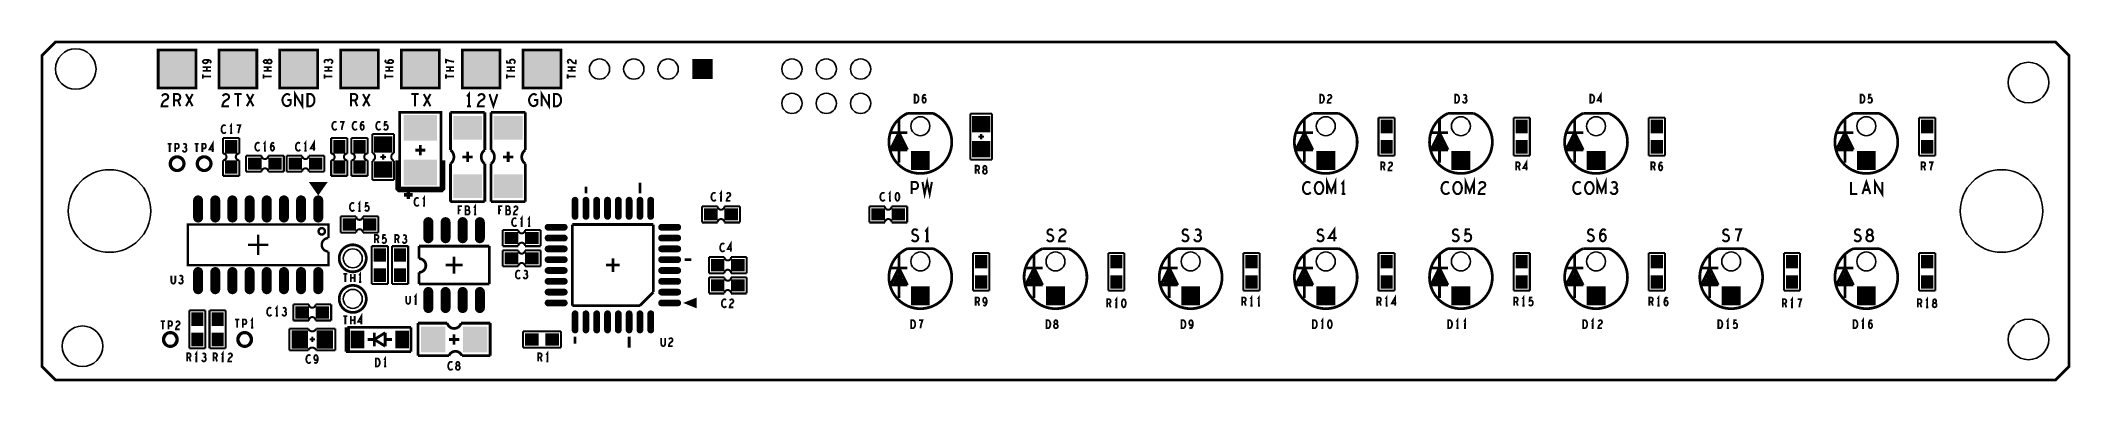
# Model space of a CAD drawing. Extents: x 0 to 150, y 0 to 25.
import ezdxf

# ---------------------------------------------------------------- set-up
doc = ezdxf.new("R2010")
doc.units = 0
doc.layers.get('0').update_dxf_attribs({"linetype": 'CONTINUOUS'})
doc.layers.add('MASK_TOP_ART', color=10, linetype='CONTINUOUS')
doc.layers.add('SILK_TOP_ART', color=11, linetype='CONTINUOUS')

# ---------------------------------------------------------------- blocks, each defined once
blk = doc.blocks.new('ROUND_335')
blk.add_circle((0, 0), 1.5)
blk = doc.blocks.new('RECTANGLE_354')
blk.add_solid([(1.2446, 0.9525), (1.2446, -0.9525), (-1.2446, 0.9525), (-1.2446, -0.9525)])
blk = doc.blocks.new('ROUND_338')
blk.add_circle((0, 0), 3.05)
blk = doc.blocks.new('SQUARE_29')
blk.add_solid([(0.7, 0.7), (0.7, -0.7), (-0.7, 0.7), (-0.7, -0.7)])
blk = doc.blocks.new('RECTANGLE_348')
blk.add_solid([(0.675, 0.6), (0.675, -0.6), (-0.675, 0.6), (-0.675, -0.6)])
blk = doc.blocks.new('OBLONG_345')
at = {"const_width": 0.7366}
blk.add_lwpolyline([(0, 0.635), (0, -0.635)], dxfattribs=at)
at = {"const_width": 0.3683}
for points in [[(-0.18415, 0.635, 1), (0.18415, 0.635, 1)], [(-0.18415, -0.635, 1), (0.18415, -0.635, 1)]]:
    blk.add_lwpolyline(points, format="xyb", close=True, dxfattribs=at)
blk = doc.blocks.new('CUSTOM_346')
for points in [[(-0.3683, 0.5969), (-0.362704, 0.660856), (0.3683, 0.5969), (0.362706, 0.660856)], [(-0.3683, -0.5969), (-0.3683, 0.5969), (0.3683, -0.5969), (0.3683, 0.5969)], [(-0.362704, 0.660856), (-0.346088, 0.722866), (0.362706, 0.660856), (0.34609, 0.722866)], [(-0.346088, 0.722866), (-0.318956, 0.78105), (0.34609, 0.722866), (0.318958, 0.78105)], [(-0.318956, 0.78105), (-0.282134, 0.83364), (0.318958, 0.78105), (0.282134, 0.83364)], [(-0.282134, 0.83364), (-0.236738, 0.879034), (0.282134, 0.83364), (0.23674, 0.879034)], [(-0.236738, 0.879034), (-0.18415, 0.915858), (0.23674, 0.879034), (0.18415, 0.915858)], [(-0.18415, 0.915858), (-0.125966, 0.94299), (0.18415, 0.915858), (0.125966, 0.94299)], [(-0.125966, 0.94299), (-0.063954, 0.959606), (0.125966, 0.94299), (0.063956, 0.959606)], [(-0.063954, 0.959606), (0, 0.9652), (0.063956, 0.959606), (0, 0.9652)], [(-0.362704, -0.660854), (-0.3683, -0.5969), (0.362706, -0.660854), (0.3683, -0.5969)], [(-0.346088, -0.722866), (-0.362704, -0.660854), (0.34609, -0.722866), (0.362706, -0.660854)], [(-0.318956, -0.78105), (-0.346088, -0.722866), (0.318958, -0.78105), (0.34609, -0.722866)], [(-0.282134, -0.833638), (-0.318956, -0.78105), (0.282134, -0.833638), (0.318958, -0.78105)], [(-0.236738, -0.879034), (-0.282134, -0.833638), (0.23674, -0.879034), (0.282134, -0.833638)], [(-0.18415, -0.915856), (-0.236738, -0.879034), (0.18415, -0.915856), (0.23674, -0.879034)], [(-0.125966, -0.942988), (-0.18415, -0.915856), (0.125966, -0.942988), (0.18415, -0.915856)], [(-0.063954, -0.959604), (-0.125966, -0.942988), (0.063956, -0.959604), (0.125966, -0.942988)], [(0, -0.9652), (-0.063954, -0.959604), (0, -0.9652), (0.063956, -0.959604)]]:
    blk.add_solid(points)
blk = doc.blocks.new('ROUND_344')
blk.add_circle((0, 0), 0.45)
blk = doc.blocks.new('SQUARE_339')
blk.add_solid([(1.3208, 1.3208), (1.3208, -1.3208), (-1.3208, 1.3208), (-1.3208, -1.3208)])
blk = doc.blocks.new('RECTANGLE_352')
blk.add_solid([(0.9017, 0.9525), (0.9017, -0.9525), (-0.9017, 0.9525), (-0.9017, -0.9525)])
blk = doc.blocks.new('RECTANGLE_353')
blk.add_solid([(1.0668, 0.8763), (1.0668, -0.8763), (-1.0668, 0.8763), (-1.0668, -0.8763)])
blk = doc.blocks.new('RECTANGLE_342')
blk.add_solid([(0.45, 0.5), (0.45, -0.5), (-0.45, 0.5), (-0.45, -0.5)])
blk = doc.blocks.new('CUSTOM_350')
for points in [[(-0.85, 0), (-0.846202, 0.043412), (0.85, 0), (0.846202, 0.043412)], [(-0.846202, -0.043412), (-0.85, 0), (0.846202, -0.043412), (0.85, 0)], [(-0.846202, 0.043412), (-0.834922, 0.085506), (0.846202, 0.043412), (0.834924, 0.085506)], [(-0.834922, 0.085506), (-0.816506, 0.125), (0.834924, 0.085506), (0.816506, 0.125)], [(-0.816506, 0.125), (-0.79151, 0.160698), (0.816506, 0.125), (0.791512, 0.160698)], [(-0.79151, 0.160698), (-0.760696, 0.191512), (0.791512, 0.160698), (0.760698, 0.191512)], [(-0.760696, 0.191512), (-0.725, 0.216506), (0.760698, 0.191512), (0.725, 0.216506)], [(-0.725, 0.216506), (-0.685504, 0.234924), (0.725, 0.216506), (0.685506, 0.234924)], [(-0.685504, 0.234924), (-0.643412, 0.246202), (0.685506, 0.234924), (0.643412, 0.246202)], [(-0.643412, 0.246202), (-0.6, 0.25), (0.643412, 0.246202), (0.6, 0.25)], [(-0.834922, -0.085504), (-0.846202, -0.043412), (0.834924, -0.085504), (0.846202, -0.043412)], [(-0.816506, -0.125), (-0.834922, -0.085504), (0.816506, -0.125), (0.834924, -0.085504)], [(-0.79151, -0.160696), (-0.816506, -0.125), (0.791512, -0.160696), (0.816506, -0.125)], [(-0.760696, -0.19151), (-0.79151, -0.160696), (0.760698, -0.19151), (0.791512, -0.160696)], [(-0.725, -0.216506), (-0.760696, -0.19151), (0.725, -0.216506), (0.760698, -0.19151)], [(-0.685504, -0.234922), (-0.725, -0.216506), (0.685506, -0.234922), (0.725, -0.216506)], [(-0.643412, -0.246202), (-0.685504, -0.234922), (0.643412, -0.246202), (0.685506, -0.234922)], [(-0.6, -0.25), (-0.643412, -0.246202), (0.6, -0.25), (0.643412, -0.246202)]]:
    blk.add_solid(points)
blk = doc.blocks.new('RECTANGLE_343')
blk.add_solid([(0.5, 0.45), (0.5, -0.45), (-0.5, 0.45), (-0.5, -0.45)])
blk = doc.blocks.new('CUSTOM_351')
for points in [[(-0.25, 0.6), (-0.246202, 0.643412), (0.25, 0.6), (0.246202, 0.643412)], [(-0.25, -0.6), (-0.25, 0.6), (0.25, -0.6), (0.25, 0.6)], [(-0.246202, 0.643412), (-0.234922, 0.685506), (0.246202, 0.643412), (0.234924, 0.685506)], [(-0.234922, 0.685506), (-0.216506, 0.725), (0.234924, 0.685506), (0.216506, 0.725)], [(-0.216506, 0.725), (-0.19151, 0.760698), (0.216506, 0.725), (0.191512, 0.760698)], [(-0.19151, 0.760698), (-0.160696, 0.791512), (0.191512, 0.760698), (0.160698, 0.791512)], [(-0.160696, 0.791512), (-0.125, 0.816506), (0.160698, 0.791512), (0.125, 0.816506)], [(-0.125, 0.816506), (-0.085504, 0.834924), (0.125, 0.816506), (0.085506, 0.834924)], [(-0.085504, 0.834924), (-0.043412, 0.846202), (0.085506, 0.834924), (0.043412, 0.846202)], [(-0.043412, 0.846202), (0, 0.85), (0.043412, 0.846202), (0, 0.85)], [(-0.246202, -0.643412), (-0.25, -0.6), (0.246202, -0.643412), (0.25, -0.6)], [(-0.234922, -0.685504), (-0.246202, -0.643412), (0.234924, -0.685504), (0.246202, -0.643412)], [(-0.216506, -0.725), (-0.234922, -0.685504), (0.216506, -0.725), (0.234924, -0.685504)], [(-0.19151, -0.760696), (-0.216506, -0.725), (0.191512, -0.760696), (0.216506, -0.725)], [(-0.160696, -0.79151), (-0.19151, -0.760696), (0.160698, -0.79151), (0.191512, -0.760696)], [(-0.125, -0.816506), (-0.160696, -0.79151), (0.125, -0.816506), (0.160698, -0.79151)], [(-0.085504, -0.834922), (-0.125, -0.816506), (0.085506, -0.834922), (0.125, -0.816506)], [(-0.043412, -0.846202), (-0.085504, -0.834922), (0.043412, -0.846202), (0.085506, -0.834922)], [(0, -0.85), (-0.043412, -0.846202), (0, -0.85), (0.043412, -0.846202)]]:
    blk.add_solid(points)
blk = doc.blocks.new('RECTANGLE_349')
blk.add_solid([(0.6, 0.675), (0.6, -0.675), (-0.6, 0.675), (-0.6, -0.675)])
blk = doc.blocks.new('ROUND_336')
blk.add_circle((0, 0), 0.75)
blk = doc.blocks.new('RECTANGLE_347')
blk.add_solid([(0.505, 0.66), (0.505, -0.66), (-0.505, 0.66), (-0.505, -0.66)])
blk = doc.blocks.new('SQUARE_337')
blk.add_solid([(0.75, 0.75), (0.75, -0.75), (-0.75, 0.75), (-0.75, -0.75)])
blk = doc.blocks.new('ROUND_14')
blk.add_circle((0, 0), 0.7)
blk = doc.blocks.new('ROUND_341')
blk.add_circle((0, 0), 0.749)

msp = doc.modelspace()

# ---------------------------------------------------------------- linework, layer by layer
at = {"layer": 'MASK_TOP_ART', "const_width": 0.2}
msp.add_lwpolyline([(0, 2.75), (0, 1), (1, 0), (149, 0), (150, 1), (150, 24), (149, 25), (1, 25), (0, 24), (0, 2.75)], dxfattribs=at)
at = {"layer": 'SILK_TOP_ART'}
for points, const_width in [([(0, 2.75), (0, 1), (1, 0), (149, 0), (150, 1), (150, 24), (149, 25), (1, 25), (0, 24), (0, 2.75)], 0.2), ([(8.6, 24.4), (8.6, 21.6), (11.4, 21.6), (11.4, 24.4), (8.6, 24.4)], 0.2), ([(13.1, 24.4), (13.1, 21.6), (15.9, 21.6), (15.9, 24.4), (13.1, 24.4)], 0.2), ([(17.6, 24.4), (17.6, 21.6), (20.4, 21.6), (20.4, 24.4), (17.6, 24.4)], 0.2), ([(22.1, 24.4), (22.1, 21.6), (24.9, 21.6), (24.9, 24.4), (22.1, 24.4)], 0.2), ([(26.6, 24.4), (26.6, 21.6), (29.4, 21.6), (29.4, 24.4), (26.6, 24.4)], 0.2), ([(31.1, 24.4), (31.1, 21.6), (33.9, 21.6), (33.9, 24.4), (31.1, 24.4)], 0.2), ([(35.6, 24.4), (35.6, 21.6), (38.4, 21.6), (38.4, 24.4), (35.6, 24.4)], 0.2), ([(12.43, 23.4391), (12.48, 23.4857), (12.5, 23.5391), (12.48, 23.5924), (12.42, 23.6391), (12.33, 23.6724), (12.24, 23.6857), (12.13, 23.6857), (12.04, 23.6724), (11.96, 23.6391), (11.92, 23.5991), (11.9, 23.5524), (11.92, 23.4991), (11.96, 23.4591), (12.02, 23.4324), (12.1, 23.4191), (12.17, 23.4324), (12.24, 23.4657), (12.28, 23.5057), (12.29, 23.5524), (12.27, 23.6057), (12.22, 23.6457), (12.13, 23.6857)], 0.13), ([(11.9, 23.14), (12.5, 23.14)], 0.13), ([(12.5, 22.86), (11.9, 22.86)], 0.13), ([(11.9, 22.2943), (11.9, 22.6009)], 0.13), ([(12.2, 23.14), (12.2, 22.86)], 0.13), ([(17, 23.5524), (16.99, 23.5991), (16.96, 23.6524), (16.91, 23.6857), (16.84, 23.6991), (16.77, 23.6857), (16.71, 23.6457), (16.68, 23.5857), (16.68, 23.5191), (16.66, 23.4791), (16.61, 23.4457), (16.54, 23.4324), (16.47, 23.4524), (16.42, 23.4991), (16.4, 23.5524), (16.42, 23.6057), (16.47, 23.6524), (16.54, 23.6724), (16.61, 23.6591), (16.66, 23.6257), (16.68, 23.5857), (16.68, 23.5191), (16.71, 23.4591), (16.77, 23.4191), (16.84, 23.4057), (16.91, 23.4191), (16.96, 23.4524), (16.99, 23.5057), (17, 23.5524)], 0.13), ([(16.4, 23.14), (17, 23.14)], 0.13), ([(17, 22.86), (16.4, 22.86)], 0.13), ([(16.4, 22.2943), (16.4, 22.6009)], 0.13), ([(16.7, 23.14), (16.7, 22.86)], 0.13), ([(21.18, 23.5991), (21.15, 23.6391), (21.1, 23.6724), (21.04, 23.6857), (20.98, 23.6724), (20.93, 23.6391), (20.9, 23.5791), (20.91, 23.5191), (20.95, 23.4591)], 0.13), ([(20.9, 23.14), (21.5, 23.14)], 0.13), ([(21.5, 22.86), (20.9, 22.86)], 0.13), ([(20.9, 22.2943), (20.9, 22.6009)], 0.13), ([(21.38, 23.4057), (21.45, 23.4457), (21.49, 23.4991), (21.5, 23.5591), (21.49, 23.6124), (21.44, 23.6657), (21.38, 23.6991), (21.32, 23.7057), (21.25, 23.6924), (21.2, 23.6457), (21.18, 23.5991), (21.18, 23.5391)], 0.13), ([(21.2, 23.14), (21.2, 22.86)], 0.13), ([(25.75, 23.4257), (25.68, 23.4724), (25.64, 23.5124), (25.62, 23.5657), (25.64, 23.6124), (25.68, 23.6457), (25.74, 23.6724), (25.81, 23.6791), (25.87, 23.6724), (25.93, 23.6457), (25.98, 23.6057), (26, 23.5591), (25.98, 23.5057), (25.92, 23.4591), (25.83, 23.4324), (25.73, 23.4257), (25.6, 23.4391), (25.53, 23.4591), (25.46, 23.4924), (25.41, 23.5391), (25.4, 23.5857), (25.42, 23.6324), (25.47, 23.6657)], 0.13), ([(25.4, 23.14), (26, 23.14)], 0.13), ([(26, 22.86), (25.4, 22.86)], 0.13), ([(25.4, 22.2943), (25.4, 22.6009)], 0.13), ([(25.7, 23.14), (25.7, 22.86)], 0.13), ([(30.5, 23.5391), (30.37, 23.5524), (30.26, 23.5724), (30.16, 23.5991), (30.05, 23.6324), (29.9, 23.6857), (29.9, 23.4191)], 0.13), ([(29.9, 23.14), (30.5, 23.14)], 0.13), ([(30.5, 22.86), (29.9, 22.86)], 0.13), ([(29.9, 22.2943), (29.9, 22.6009)], 0.13), ([(30.2, 23.14), (30.2, 22.86)], 0.13), ([(34.91, 23.4057), (34.96, 23.4457), (34.99, 23.4924), (35, 23.5524), (34.98, 23.6124), (34.94, 23.6591), (34.87, 23.6924), (34.79, 23.6991), (34.71, 23.6857), (34.66, 23.6524), (34.62, 23.6057), (34.61, 23.5591), (34.62, 23.5124), (34.66, 23.4524), (34.4, 23.4724), (34.4, 23.6524)], 0.13), ([(34.4, 23.14), (35, 23.14)], 0.13), ([(35, 22.86), (34.4, 22.86)], 0.13), ([(34.4, 22.2943), (34.4, 22.6009)], 0.13), ([(34.7, 23.14), (34.7, 22.86)], 0.13), ([(39, 23.4257), (38.94, 23.4657), (38.91, 23.5124), (38.9, 23.5657), (38.92, 23.6324), (38.97, 23.6791), (39.03, 23.6924), (39.09, 23.6857), (39.14, 23.6591), (39.24, 23.5257), (39.31, 23.4657), (39.41, 23.4257), (39.5, 23.4124), (39.5, 23.6924)], 0.13), ([(38.9, 23.14), (39.5, 23.14)], 0.13), ([(39.5, 22.86), (38.9, 22.86)], 0.13), ([(38.9, 22.2943), (38.9, 22.6009)], 0.13), ([(39.2, 23.14), (39.2, 22.86)], 0.13), ([(8.8783, 21), (8.9483, 21.09), (9.03, 21.135), (9.1233, 21.15), (9.24, 21.12), (9.3217, 21.045), (9.345, 20.955), (9.3333, 20.865), (9.2867, 20.79), (9.0533, 20.64), (8.9483, 20.535), (8.8783, 20.385), (8.855, 20.25), (9.345, 20.25)], 0.15), ([(9.7699, 20.25), (9.7699, 21.15), (10.0615, 21.15), (10.1549, 21.105), (10.2132, 21.045), (10.2365, 20.925), (10.2132, 20.805), (10.1432, 20.73), (10.0615, 20.685), (9.7699, 20.685)], 0.15), ([(10.6614, 20.25), (11.1514, 21.15)], 0.15), ([(10.6614, 21.15), (11.1514, 20.25)], 0.15), ([(11.9, 22.4476), (12.5, 22.4476)], 0.13), ([(13.3783, 21), (13.4483, 21.09), (13.53, 21.135), (13.6233, 21.15), (13.74, 21.12), (13.8217, 21.045), (13.845, 20.955), (13.8333, 20.865), (13.7867, 20.79), (13.5533, 20.64), (13.4483, 20.535), (13.3783, 20.385), (13.355, 20.25), (13.845, 20.25)], 0.15), ([(14.2349, 21.15), (14.7715, 21.15)], 0.15), ([(14.5032, 21.15), (14.5032, 20.25)], 0.15), ([(15.1614, 20.25), (15.6514, 21.15)], 0.15), ([(15.1614, 21.15), (15.6514, 20.25)], 0.15), ([(16.4, 22.4476), (17, 22.4476)], 0.13), ([(18.17, 20.7), (18.4033, 20.7), (18.4033, 20.43), (18.3333, 20.34), (18.2517, 20.28), (18.135, 20.25), (18.0183, 20.28), (17.9367, 20.34), (17.8667, 20.43), (17.82, 20.535), (17.7967, 20.655), (17.7967, 20.76), (17.82, 20.85), (17.8667, 20.955), (17.9367, 21.045), (18.0067, 21.105), (18.1, 21.15), (18.1817, 21.15), (18.275, 21.12), (18.345, 21.06)], 0.15), ([(18.7349, 20.25), (18.7349, 21.15), (19.2715, 20.25), (19.2715, 21.15)], 0.15), ([(19.6497, 20.25), (19.6497, 21.15), (19.8831, 21.15), (19.9764, 21.105), (20.0464, 21.045), (20.1047, 20.955), (20.1514, 20.85), (20.1631, 20.7), (20.1514, 20.55), (20.1047, 20.445), (20.0464, 20.355), (19.9764, 20.295), (19.8831, 20.25), (19.6497, 20.25)], 0.15), ([(20.9, 22.4476), (21.5, 22.4476)], 0.13), ([(22.8667, 20.25), (22.8667, 21.15), (23.1583, 21.15), (23.2517, 21.105), (23.31, 21.045), (23.3333, 20.925), (23.31, 20.805), (23.24, 20.73), (23.1583, 20.685), (22.8667, 20.685)], 0.15), ([(23.7582, 20.25), (24.2482, 21.15)], 0.15), ([(23.7582, 21.15), (24.2482, 20.25)], 0.15), ([(25.4, 22.4476), (26, 22.4476)], 0.13), ([(27.3317, 21.15), (27.8683, 21.15)], 0.15), ([(27.6, 21.15), (27.6, 20.25)], 0.15), ([(28.2582, 20.25), (28.7482, 21.15)], 0.15), ([(28.2582, 21.15), (28.7482, 20.25)], 0.15), ([(29.9, 22.4476), (30.5, 22.4476)], 0.13), ([(31.6, 20.25), (31.6, 21.15), (31.46, 20.97)], 0.15), ([(32.2815, 21), (32.3515, 21.09), (32.4332, 21.135), (32.5265, 21.15), (32.6432, 21.12), (32.7249, 21.045), (32.7482, 20.955), (32.7365, 20.865), (32.6899, 20.79), (32.4565, 20.64), (32.3515, 20.535), (32.2815, 20.385), (32.2582, 20.25), (32.7482, 20.25)], 0.15), ([(33.1147, 21.15), (33.4064, 20.25), (33.6981, 21.15)], 0.15), ([(34.4, 22.4476), (35, 22.4476)], 0.13), ([(36.42, 20.7), (36.6533, 20.7), (36.6533, 20.43), (36.5833, 20.34), (36.5017, 20.28), (36.385, 20.25), (36.2683, 20.28), (36.1867, 20.34), (36.1167, 20.43), (36.07, 20.535), (36.0467, 20.655), (36.0467, 20.76), (36.07, 20.85), (36.1167, 20.955), (36.1867, 21.045), (36.2567, 21.105), (36.35, 21.15), (36.4317, 21.15), (36.525, 21.12), (36.595, 21.06)], 0.15), ([(36.9849, 20.25), (36.9849, 21.15), (37.5215, 20.25), (37.5215, 21.15)], 0.15), ([(37.8997, 20.25), (37.8997, 21.15), (38.1331, 21.15), (38.2264, 21.105), (38.2964, 21.045), (38.3547, 20.955), (38.4014, 20.85), (38.4131, 20.7), (38.4014, 20.55), (38.3547, 20.445), (38.2964, 20.355), (38.2264, 20.295), (38.1331, 20.25), (37.8997, 20.25)], 0.15), ([(38.9, 22.4476), (39.5, 22.4476)], 0.13), ([(64.5771, 20.5), (64.5771, 21.1), (64.7105, 21.1), (64.7638, 21.07), (64.8038, 21.03), (64.8371, 20.97), (64.8638, 20.9), (64.8705, 20.8), (64.8638, 20.7), (64.8371, 20.63), (64.8038, 20.57), (64.7638, 20.53), (64.7105, 20.5), (64.5771, 20.5)], 0.13), ([(65.1495, 20.75), (65.1962, 20.82), (65.2362, 20.86), (65.2895, 20.88), (65.3362, 20.86), (65.3695, 20.82), (65.3962, 20.76), (65.4029, 20.69), (65.3962, 20.63), (65.3695, 20.57), (65.3295, 20.52), (65.2829, 20.5), (65.2295, 20.52), (65.1829, 20.58), (65.1562, 20.67), (65.1495, 20.77), (65.1629, 20.9), (65.1829, 20.97), (65.2162, 21.04), (65.2629, 21.09), (65.3095, 21.1), (65.3562, 21.08), (65.3895, 21.03)], 0.13), ([(94.5771, 20.5), (94.5771, 21.1), (94.7105, 21.1), (94.7638, 21.07), (94.8038, 21.03), (94.8371, 20.97), (94.8638, 20.9), (94.8705, 20.8), (94.8638, 20.7), (94.8371, 20.63), (94.8038, 20.57), (94.7638, 20.53), (94.7105, 20.5), (94.5771, 20.5)], 0.13), ([(95.1495, 21), (95.1895, 21.06), (95.2362, 21.09), (95.2895, 21.1), (95.3562, 21.08), (95.4029, 21.03), (95.4162, 20.97), (95.4095, 20.91), (95.3829, 20.86), (95.2495, 20.76), (95.1895, 20.69), (95.1495, 20.59), (95.1362, 20.5), (95.4162, 20.5)], 0.13), ([(104.5771, 20.5), (104.5771, 21.1), (104.7105, 21.1), (104.7638, 21.07), (104.8038, 21.03), (104.8371, 20.97), (104.8638, 20.9), (104.8705, 20.8), (104.8638, 20.7), (104.8371, 20.63), (104.8038, 20.57), (104.7638, 20.53), (104.7105, 20.5), (104.5771, 20.5)], 0.13), ([(105.3229, 20.82), (105.3629, 20.85), (105.3962, 20.9), (105.4095, 20.96), (105.3962, 21.02), (105.3629, 21.07), (105.3029, 21.1), (105.2429, 21.09), (105.1829, 21.05)], 0.13), ([(114.5771, 20.5), (114.5771, 21.1), (114.7105, 21.1), (114.7638, 21.07), (114.8038, 21.03), (114.8371, 20.97), (114.8638, 20.9), (114.8705, 20.8), (114.8638, 20.7), (114.8371, 20.63), (114.8038, 20.57), (114.7638, 20.53), (114.7105, 20.5), (114.5771, 20.5)], 0.13), ([(115.3562, 20.5), (115.3562, 21.1), (115.1095, 20.67), (115.4429, 20.67)], 0.13), ([(134.5771, 20.5), (134.5771, 21.1), (134.7105, 21.1), (134.7638, 21.07), (134.8038, 21.03), (134.8371, 20.97), (134.8638, 20.9), (134.8705, 20.8), (134.8638, 20.7), (134.8371, 20.63), (134.8038, 20.57), (134.7638, 20.53), (134.7105, 20.5), (134.5771, 20.5)], 0.13), ([(135.1295, 20.59), (135.1695, 20.54), (135.2162, 20.51), (135.2762, 20.5), (135.3362, 20.52), (135.3829, 20.56), (135.4162, 20.63), (135.4229, 20.71), (135.4095, 20.79), (135.3762, 20.84), (135.3295, 20.88), (135.2829, 20.89), (135.2362, 20.88), (135.1762, 20.84), (135.1962, 21.1), (135.3762, 21.1)], 0.13), ([(10.0615, 20.685), (10.2365, 20.25)], 0.15), ([(23.1583, 20.685), (23.3333, 20.25)], 0.15), ([(26.476, 19.794), (26.476, 14.206), (29.524, 14.206), (29.524, 19.794), (26.476, 19.794)], 0.2032), ([(30.23, 17.008), (30.23, 19.802)], 0.2032), ([(30.23, 19.802), (32.77, 19.802)], 0.2032), ([(31.46, 20.25), (31.74, 20.25)], 0.15), ([(32.77, 19.802), (32.77, 17.008)], 0.2032), ([(33.23, 17.008), (33.23, 19.802)], 0.2032), ([(33.23, 19.802), (35.77, 19.802)], 0.2032), ([(35.77, 19.802), (35.77, 17.008)], 0.2032), ([(64.0475, 19.7225), (65.9525, 19.7225)], 0.2032), ([(68.7, 19.7), (68.7, 16.3)], 0.1524), ([(70.3, 19.7), (68.7, 19.7)], 0.1524), ([(70.3, 16.3), (70.3, 19.7)], 0.1524), ([(94.0475, 19.7225), (95.9525, 19.7225)], 0.2032), ([(104.0475, 19.7225), (105.9525, 19.7225)], 0.2032), ([(105.1295, 20.62), (105.1695, 20.55), (105.2229, 20.51), (105.2829, 20.5), (105.3362, 20.51), (105.3895, 20.56), (105.4229, 20.62), (105.4295, 20.68), (105.4162, 20.75), (105.3695, 20.8), (105.3229, 20.82), (105.2629, 20.82)], 0.13), ([(114.0475, 19.7225), (115.9525, 19.7225)], 0.2032), ([(134.0475, 19.7225), (135.9525, 19.7225)], 0.2032), ([(13.5943, 18.8), (13.5543, 18.83), (13.5076, 18.85), (13.4543, 18.85), (13.3943, 18.82), (13.3476, 18.77), (13.3143, 18.71), (13.2876, 18.61), (13.2809, 18.52), (13.2943, 18.43), (13.3143, 18.37), (13.3543, 18.31), (13.4009, 18.27), (13.4476, 18.25), (13.4943, 18.25), (13.5409, 18.27), (13.5809, 18.3), (13.6143, 18.34)], 0.13), ([(14, 18.25), (14, 18.85), (13.92, 18.73)], 0.13), ([(13.92, 18.25), (14.08, 18.25)], 0.13), ([(14.5391, 18.25), (14.5524, 18.38), (14.5724, 18.49), (14.5991, 18.59), (14.6324, 18.7), (14.6857, 18.85), (14.4191, 18.85)], 0.13), ([(21.7931, 19.05), (21.7531, 19.08), (21.7064, 19.1), (21.6531, 19.1), (21.5931, 19.07), (21.5464, 19.02), (21.5131, 18.96), (21.4864, 18.86), (21.4797, 18.77), (21.4931, 18.68), (21.5131, 18.62), (21.5531, 18.56), (21.5997, 18.52), (21.6464, 18.5), (21.6931, 18.5), (21.7397, 18.52), (21.7797, 18.55), (21.8131, 18.59)], 0.13), ([(22.1855, 18.5), (22.1988, 18.63), (22.2188, 18.74), (22.2455, 18.84), (22.2788, 18.95), (22.3321, 19.1), (22.0655, 19.1)], 0.13), ([(23.2931, 19.05), (23.2531, 19.08), (23.2064, 19.1), (23.1531, 19.1), (23.0931, 19.07), (23.0464, 19.02), (23.0131, 18.96), (22.9864, 18.86), (22.9797, 18.77), (22.9931, 18.68), (23.0131, 18.62), (23.0531, 18.56), (23.0997, 18.52), (23.1464, 18.5), (23.1931, 18.5), (23.2397, 18.52), (23.2797, 18.55), (23.3131, 18.59)], 0.13), ([(23.5721, 18.75), (23.6188, 18.82), (23.6588, 18.86), (23.7121, 18.88), (23.7588, 18.86), (23.7921, 18.82), (23.8188, 18.76), (23.8255, 18.69), (23.8188, 18.63), (23.7921, 18.57), (23.7521, 18.52), (23.7055, 18.5), (23.6521, 18.52), (23.6055, 18.58), (23.5788, 18.67), (23.5721, 18.77), (23.5855, 18.9), (23.6055, 18.97), (23.6388, 19.04), (23.6855, 19.09), (23.7321, 19.1), (23.7788, 19.08), (23.8121, 19.03)], 0.13), ([(24.45, 16.8), (24.45, 18.2)], 0.1524), ([(26.05, 18.2), (24.45, 18.2)], 0.1524), ([(25.0431, 19.05), (25.0031, 19.08), (24.9564, 19.1), (24.9031, 19.1), (24.8431, 19.07), (24.7964, 19.02), (24.7631, 18.96), (24.7364, 18.86), (24.7297, 18.77), (24.7431, 18.68), (24.7631, 18.62), (24.8031, 18.56), (24.8497, 18.52), (24.8964, 18.5), (24.9431, 18.5), (24.9897, 18.52), (25.0297, 18.55), (25.0631, 18.59)], 0.13), ([(25.3021, 18.59), (25.3421, 18.54), (25.3888, 18.51), (25.4488, 18.5), (25.5088, 18.52), (25.5555, 18.56), (25.5888, 18.63), (25.5955, 18.71), (25.5821, 18.79), (25.5488, 18.84), (25.5021, 18.88), (25.4555, 18.89), (25.4088, 18.88), (25.3488, 18.84), (25.3688, 19.1), (25.5488, 19.1)], 0.13), ([(26.05, 16.8), (26.05, 18.2)], 0.1524), ([(63.4125, 18.2938), (62.7775, 17.0238)], 0.2032), ([(62.7775, 18.2938), (64.0475, 18.2938)], 0.2032), ([(63.4125, 19.2462), (63.4125, 18.2938)], 0.2032), ([(64.0475, 17.0238), (63.4125, 18.2938)], 0.2032), ([(63.4125, 18.2938), (63.4125, 16.0712)], 0.2032), ([(69.3, 18), (69.7, 18)], 0.1524), ([(69.5, 17.8), (69.5, 18.2)], 0.1524), ([(93.4125, 18.2938), (92.7775, 17.0238)], 0.2032), ([(92.7775, 18.2938), (94.0475, 18.2938)], 0.2032), ([(93.4125, 19.2462), (93.4125, 18.2938)], 0.2032), ([(94.0475, 17.0238), (93.4125, 18.2938)], 0.2032), ([(93.4125, 18.2938), (93.4125, 16.0712)], 0.2032), ([(98.9, 16.6), (98.9, 19.4)], 0.1524), ([(98.9, 19.4), (100.1, 19.4)], 0.1524), ([(100.1, 19.4), (100.1, 16.6)], 0.1524), ([(103.4125, 18.2938), (102.7775, 17.0238)], 0.2032), ([(102.7775, 18.2938), (104.0475, 18.2938)], 0.2032), ([(103.4125, 19.2462), (103.4125, 18.2938)], 0.2032), ([(104.0475, 17.0238), (103.4125, 18.2938)], 0.2032), ([(103.4125, 18.2938), (103.4125, 16.0712)], 0.2032), ([(108.9, 16.6), (108.9, 19.4)], 0.1524), ([(108.9, 19.4), (110.1, 19.4)], 0.1524), ([(110.1, 19.4), (110.1, 16.6)], 0.1524), ([(113.4125, 18.2938), (112.7775, 17.0238)], 0.2032), ([(112.7775, 18.2938), (114.0475, 18.2938)], 0.2032), ([(113.4125, 19.2462), (113.4125, 18.2938)], 0.2032), ([(114.0475, 17.0238), (113.4125, 18.2938)], 0.2032), ([(113.4125, 18.2938), (113.4125, 16.0712)], 0.2032), ([(118.9, 16.6), (118.9, 19.4)], 0.1524), ([(118.9, 19.4), (120.1, 19.4)], 0.1524), ([(120.1, 19.4), (120.1, 16.6)], 0.1524), ([(133.4125, 18.2938), (132.7775, 17.0238)], 0.2032), ([(132.7775, 18.2938), (134.0475, 18.2938)], 0.2032), ([(133.4125, 19.2462), (133.4125, 18.2938)], 0.2032), ([(134.0475, 17.0238), (133.4125, 18.2938)], 0.2032), ([(133.4125, 18.2938), (133.4125, 16.0712)], 0.2032), ([(138.9, 16.6), (138.9, 19.4)], 0.1524), ([(138.9, 19.4), (140.1, 19.4)], 0.1524), ([(140.1, 19.4), (140.1, 16.6)], 0.1524), ([(9.2943, 17.475), (9.6009, 17.475)], 0.13), ([(9.4476, 17.475), (9.4476, 16.875)], 0.13), ([(9.8667, 16.875), (9.8667, 17.475), (10.0267, 17.475), (10.08, 17.445), (10.12, 17.375), (10.1333, 17.295), (10.12, 17.215), (10.0867, 17.155), (10.0267, 17.125), (9.8667, 17.125)], 0.13), ([(10.4057, 16.995), (10.4457, 16.925), (10.4991, 16.885), (10.5591, 16.875), (10.6124, 16.885), (10.6657, 16.935), (10.6991, 16.995), (10.7057, 17.055), (10.6924, 17.125), (10.6457, 17.175), (10.5991, 17.195), (10.5391, 17.195)], 0.13), ([(10.5991, 17.195), (10.6391, 17.225), (10.6724, 17.275), (10.6857, 17.335), (10.6724, 17.395), (10.6391, 17.445), (10.5791, 17.475), (10.5191, 17.465), (10.4591, 17.425)], 0.13), ([(11.2943, 17.475), (11.6009, 17.475)], 0.13), ([(11.4476, 17.475), (11.4476, 16.875)], 0.13), ([(11.8667, 16.875), (11.8667, 17.475), (12.0267, 17.475), (12.08, 17.445), (12.12, 17.375), (12.1333, 17.295), (12.12, 17.215), (12.0867, 17.155), (12.0267, 17.125), (11.8667, 17.125)], 0.13), ([(12.6324, 16.875), (12.6324, 17.475), (12.3857, 17.045), (12.7191, 17.045)], 0.13), ([(13.4, 16.75), (13.4, 17.9)], 0.1524), ([(14.6, 17.9), (13.4, 17.9)], 0.1524), ([(14.6, 16.75), (14.6, 17.9)], 0.1524), ([(15.1, 16.6), (15.1, 15.4)], 0.1524), ([(16.25, 16.6), (15.1, 16.6)], 0.1524), ([(16.0943, 17.5024), (16.0543, 17.5324), (16.0076, 17.5524), (15.9543, 17.5524), (15.8943, 17.5224), (15.8476, 17.4724), (15.8143, 17.4124), (15.7876, 17.3124), (15.7809, 17.2224), (15.7943, 17.1324), (15.8143, 17.0724), (15.8543, 17.0124), (15.9009, 16.9724), (15.9476, 16.9524), (15.9943, 16.9524), (16.0409, 16.9724), (16.0809, 17.0024), (16.1143, 17.0424)], 0.13), ([(16.5, 16.9524), (16.5, 17.5524), (16.42, 17.4324)], 0.13), ([(16.42, 16.9524), (16.58, 16.9524)], 0.13), ([(17.9, 16.6), (16.75, 16.6)], 0.1524), ([(16.9257, 17.2024), (16.9724, 17.2724), (17.0124, 17.3124), (17.0657, 17.3324), (17.1124, 17.3124), (17.1457, 17.2724), (17.1724, 17.2124), (17.1791, 17.1424), (17.1724, 17.0824), (17.1457, 17.0224), (17.1057, 16.9724), (17.0591, 16.9524), (17.0057, 16.9724), (16.9591, 17.0324), (16.9324, 17.1224), (16.9257, 17.2224), (16.9391, 17.3524), (16.9591, 17.4224), (16.9924, 17.4924), (17.0391, 17.5424), (17.0857, 17.5524), (17.1324, 17.5324), (17.1657, 17.4824)], 0.13), ([(17.9, 16.6), (17.9, 15.4)], 0.1524), ([(18.1, 16.6), (18.1, 15.4)], 0.1524), ([(19.25, 16.6), (18.1, 16.6)], 0.1524), ([(19.0943, 17.5024), (19.0543, 17.5324), (19.0076, 17.5524), (18.9543, 17.5524), (18.8943, 17.5224), (18.8476, 17.4724), (18.8143, 17.4124), (18.7876, 17.3124), (18.7809, 17.2224), (18.7943, 17.1324), (18.8143, 17.0724), (18.8543, 17.0124), (18.9009, 16.9724), (18.9476, 16.9524), (18.9943, 16.9524), (19.0409, 16.9724), (19.0809, 17.0024), (19.1143, 17.0424)], 0.13), ([(19.5, 16.9524), (19.5, 17.5524), (19.42, 17.4324)], 0.13), ([(19.42, 16.9524), (19.58, 16.9524)], 0.13), ([(20.9, 16.6), (19.75, 16.6)], 0.1524), ([(20.1324, 16.9524), (20.1324, 17.5524), (19.8857, 17.1224), (20.2191, 17.1224)], 0.13), ([(20.9, 16.6), (20.9, 15.4)], 0.1524), ([(21.4, 17.9), (21.4, 16.75)], 0.1524), ([(21.4, 17.9), (22.6, 17.9)], 0.1524), ([(22.6, 17.9), (22.6, 16.75)], 0.1524), ([(22.9, 17.9), (22.9, 16.75)], 0.1524), ([(22.9, 17.9), (24.1, 17.9)], 0.1524), ([(24.1, 17.9), (24.1, 16.75)], 0.1524), ([(25.05, 16.5), (25.45, 16.5)], 0.1524), ([(25.25, 16.3), (25.25, 16.7)], 0.1524), ([(27.619, 17), (28.381, 17)], 0.2032), ([(28, 16.619), (28, 17.381)], 0.2032), ([(31.119, 16.5), (31.881, 16.5)], 0.2032), ([(31.5, 16.119), (31.5, 16.881)], 0.2032), ([(34.119, 16.5), (34.881, 16.5)], 0.2032), ([(34.5, 16.119), (34.5, 16.881)], 0.2032), ([(62.7775, 17.0238), (64.0475, 17.0238)], 0.2032), ([(62.9362, 17.0238), (62.9362, 17.1825)], 0.2032), ([(63.095, 17.0238), (63.095, 17.5)], 0.2032), ([(63.2538, 17.0238), (63.2538, 17.8175)], 0.2032), ([(63.5712, 17.0238), (63.5712, 17.8175)], 0.2032), ([(63.73, 17.0238), (63.73, 17.5)], 0.2032), ([(63.8888, 17.0238), (63.8888, 17.3412)], 0.2032), ([(92.7775, 17.0238), (94.0475, 17.0238)], 0.2032), ([(92.9362, 17.0238), (92.9362, 17.1825)], 0.2032), ([(93.095, 17.0238), (93.095, 17.5)], 0.2032), ([(93.2538, 17.0238), (93.2538, 17.8175)], 0.2032), ([(93.5712, 17.0238), (93.5712, 17.8175)], 0.2032), ([(93.73, 17.0238), (93.73, 17.5)], 0.2032), ([(93.8888, 17.0238), (93.8888, 17.3412)], 0.2032), ([(100.1, 16.6), (98.9, 16.6)], 0.1524), ([(102.7775, 17.0238), (104.0475, 17.0238)], 0.2032), ([(102.9362, 17.0238), (102.9362, 17.1825)], 0.2032), ([(103.095, 17.0238), (103.095, 17.5)], 0.2032), ([(103.2538, 17.0238), (103.2538, 17.8175)], 0.2032), ([(103.5712, 17.0238), (103.5712, 17.8175)], 0.2032), ([(103.73, 17.0238), (103.73, 17.5)], 0.2032), ([(103.8888, 17.0238), (103.8888, 17.3412)], 0.2032), ([(110.1, 16.6), (108.9, 16.6)], 0.1524), ([(112.7775, 17.0238), (114.0475, 17.0238)], 0.2032), ([(112.9362, 17.0238), (112.9362, 17.1825)], 0.2032), ([(113.095, 17.0238), (113.095, 17.5)], 0.2032), ([(113.2538, 17.0238), (113.2538, 17.8175)], 0.2032), ([(113.5712, 17.0238), (113.5712, 17.8175)], 0.2032), ([(113.73, 17.0238), (113.73, 17.5)], 0.2032), ([(113.8888, 17.0238), (113.8888, 17.3412)], 0.2032), ([(120.1, 16.6), (118.9, 16.6)], 0.1524), ([(132.7775, 17.0238), (134.0475, 17.0238)], 0.2032), ([(132.9362, 17.0238), (132.9362, 17.1825)], 0.2032), ([(133.095, 17.0238), (133.095, 17.5)], 0.2032), ([(133.2538, 17.0238), (133.2538, 17.8175)], 0.2032), ([(133.5712, 17.0238), (133.5712, 17.8175)], 0.2032), ([(133.73, 17.0238), (133.73, 17.5)], 0.2032), ([(133.8888, 17.0238), (133.8888, 17.3412)], 0.2032), ([(140.1, 16.6), (138.9, 16.6)], 0.1524), ([(13.4, 15.1), (13.4, 16.25)], 0.1524), ([(14.6, 15.1), (13.4, 15.1)], 0.1524), ([(14.6, 15.1), (14.6, 16.25)], 0.1524), ([(16.25, 15.4), (15.1, 15.4)], 0.1524), ([(17.9, 15.4), (16.75, 15.4)], 0.1524), ([(19.25, 15.4), (18.1, 15.4)], 0.1524), ([(20.9, 15.4), (19.75, 15.4)], 0.1524), ([(21.4, 16.25), (21.4, 15.1)], 0.1524), ([(21.4, 15.1), (22.6, 15.1)], 0.1524), ([(22.6, 16.25), (22.6, 15.1)], 0.1524), ([(22.9, 16.25), (22.9, 15.1)], 0.1524), ([(22.9, 15.1), (24.1, 15.1)], 0.1524), ([(24.1, 16.25), (24.1, 15.1)], 0.1524), ([(24.45, 14.8), (24.45, 16.2)], 0.1524), ([(26.05, 14.8), (26.05, 16.2)], 0.1524), ([(26.476, 16.111), (26.2855, 16.111), (26.2855, 14.1425), (26.4125, 14.0155), (29.5875, 14.0155), (29.7145, 14.1425), (29.7145, 16.111), (29.524, 16.111)], 0.254), ([(30.23, 15.992), (30.23, 13.198)], 0.2032), ([(32.77, 13.198), (32.77, 15.992)], 0.2032), ([(33.23, 15.992), (33.23, 13.198)], 0.2032), ([(35.77, 13.198), (35.77, 15.992)], 0.2032), ([(68.7, 16.3), (70.3, 16.3)], 0.1524), ([(69.0905, 15.25), (69.0905, 15.85), (69.2571, 15.85), (69.3105, 15.82), (69.3438, 15.78), (69.3571, 15.7), (69.3438, 15.62), (69.3038, 15.57), (69.2571, 15.54), (69.0905, 15.54)], 0.13), ([(69.2571, 15.54), (69.3571, 15.25)], 0.13), ([(69.7762, 15.25), (69.8229, 15.26), (69.8762, 15.29), (69.9095, 15.34), (69.9229, 15.41), (69.9095, 15.48), (69.8695, 15.54), (69.8095, 15.57), (69.7429, 15.57), (69.7029, 15.59), (69.6695, 15.64), (69.6562, 15.71), (69.6762, 15.78), (69.7229, 15.83), (69.7762, 15.85), (69.8295, 15.83), (69.8762, 15.78), (69.8962, 15.71), (69.8829, 15.64), (69.8495, 15.59), (69.8095, 15.57), (69.7429, 15.57), (69.6829, 15.54), (69.6429, 15.48), (69.6295, 15.41), (69.6429, 15.34), (69.6762, 15.29), (69.7295, 15.26), (69.7762, 15.25)], 0.13), ([(95.1031, 13.75), (95.1031, 14.65), (95.4064, 13.9), (95.7097, 14.65), (95.7097, 13.75)], 0.15), ([(99.0905, 15.5), (99.0905, 16.1), (99.2571, 16.1), (99.3105, 16.07), (99.3438, 16.03), (99.3571, 15.95), (99.3438, 15.87), (99.3038, 15.82), (99.2571, 15.79), (99.0905, 15.79)], 0.13), ([(99.2571, 15.79), (99.3571, 15.5)], 0.13), ([(99.6495, 16), (99.6895, 16.06), (99.7362, 16.09), (99.7895, 16.1), (99.8562, 16.08), (99.9029, 16.03), (99.9162, 15.97), (99.9095, 15.91), (99.8829, 15.86), (99.7495, 15.76), (99.6895, 15.69), (99.6495, 15.59), (99.6362, 15.5), (99.9162, 15.5)], 0.13), ([(105.3531, 13.75), (105.3531, 14.65), (105.6564, 13.9), (105.9597, 14.65), (105.9597, 13.75)], 0.15), ([(109.0905, 15.5), (109.0905, 16.1), (109.2571, 16.1), (109.3105, 16.07), (109.3438, 16.03), (109.3571, 15.95), (109.3438, 15.87), (109.3038, 15.82), (109.2571, 15.79), (109.0905, 15.79)], 0.13), ([(109.2571, 15.79), (109.3571, 15.5)], 0.13), ([(109.8562, 15.5), (109.8562, 16.1), (109.6095, 15.67), (109.9429, 15.67)], 0.13), ([(115.1031, 13.75), (115.1031, 14.65), (115.4064, 13.9), (115.7097, 14.65), (115.7097, 13.75)], 0.15), ([(119.0905, 15.5), (119.0905, 16.1), (119.2571, 16.1), (119.3105, 16.07), (119.3438, 16.03), (119.3571, 15.95), (119.3438, 15.87), (119.3038, 15.82), (119.2571, 15.79), (119.0905, 15.79)], 0.13), ([(119.2571, 15.79), (119.3571, 15.5)], 0.13), ([(119.6495, 15.75), (119.6962, 15.82), (119.7362, 15.86), (119.7895, 15.88), (119.8362, 15.86), (119.8695, 15.82), (119.8962, 15.76), (119.9029, 15.69), (119.8962, 15.63), (119.8695, 15.57), (119.8295, 15.52), (119.7829, 15.5), (119.7295, 15.52), (119.6829, 15.58), (119.6562, 15.67), (119.6495, 15.77), (119.6629, 15.9), (119.6829, 15.97), (119.7162, 16.04), (119.7629, 16.09), (119.8095, 16.1), (119.8562, 16.08), (119.8895, 16.03)], 0.13), ([(139.0905, 15.5), (139.0905, 16.1), (139.2571, 16.1), (139.3105, 16.07), (139.3438, 16.03), (139.3571, 15.95), (139.3438, 15.87), (139.3038, 15.82), (139.2571, 15.79), (139.0905, 15.79)], 0.13), ([(139.2571, 15.79), (139.3571, 15.5)], 0.13), ([(139.7629, 15.5), (139.7762, 15.63), (139.7962, 15.74), (139.8229, 15.84), (139.8562, 15.95), (139.9095, 16.1), (139.6429, 16.1)], 0.13), ([(20.445, 13.8031), (19.9116, 14.5651), (20.9784, 14.5651), (20.445, 13.8031)], 0.1778), ([(26.05, 14.8), (24.45, 14.8)], 0.1524), ([(26.7935, 13.698), (27.4285, 13.698)], 0.254), ([(27.111, 14.0155), (27.111, 13.3805)], 0.254), ([(27.8705, 13.425), (27.8305, 13.455), (27.7838, 13.475), (27.7305, 13.475), (27.6705, 13.445), (27.6238, 13.395), (27.5905, 13.335), (27.5638, 13.235), (27.5571, 13.145), (27.5705, 13.055), (27.5905, 12.995), (27.6305, 12.935), (27.6771, 12.895), (27.7238, 12.875), (27.7705, 12.875), (27.8171, 12.895), (27.8571, 12.925), (27.8905, 12.965)], 0.13), ([(28.2762, 12.875), (28.2762, 13.475), (28.1962, 13.355)], 0.13), ([(40.25, 13.8), (40.25, 14.3)], 0.2032), ([(44.25, 13.8), (44.25, 14.6)], 0.2032), ([(49.8443, 13.8), (49.8043, 13.83), (49.7576, 13.85), (49.7043, 13.85), (49.6443, 13.82), (49.5976, 13.77), (49.5643, 13.71), (49.5376, 13.61), (49.5309, 13.52), (49.5443, 13.43), (49.5643, 13.37), (49.6043, 13.31), (49.6509, 13.27), (49.6976, 13.25), (49.7443, 13.25), (49.7909, 13.27), (49.8309, 13.3), (49.8643, 13.34)], 0.13), ([(50.25, 13.25), (50.25, 13.85), (50.17, 13.73)], 0.13), ([(50.6757, 13.75), (50.7157, 13.81), (50.7624, 13.84), (50.8157, 13.85), (50.8824, 13.83), (50.9291, 13.78), (50.9424, 13.72), (50.9357, 13.66), (50.9091, 13.61), (50.7757, 13.51), (50.7157, 13.44), (50.6757, 13.34), (50.6624, 13.25), (50.9424, 13.25)], 0.13), ([(62.3443, 13.8), (62.3043, 13.83), (62.2576, 13.85), (62.2043, 13.85), (62.1443, 13.82), (62.0976, 13.77), (62.0643, 13.71), (62.0376, 13.61), (62.0309, 13.52), (62.0443, 13.43), (62.0643, 13.37), (62.1043, 13.31), (62.1509, 13.27), (62.1976, 13.25), (62.2443, 13.25), (62.2909, 13.27), (62.3309, 13.3), (62.3643, 13.34)], 0.13), ([(62.75, 13.25), (62.75, 13.85), (62.67, 13.73)], 0.13), ([(63.3024, 13.85), (63.2491, 13.83), (63.2091, 13.78), (63.1824, 13.72), (63.1624, 13.64), (63.1557, 13.55), (63.1624, 13.46), (63.1824, 13.38), (63.2091, 13.32), (63.2491, 13.27), (63.3024, 13.25), (63.3557, 13.27), (63.3957, 13.32), (63.4224, 13.38), (63.4424, 13.46), (63.4491, 13.55), (63.4424, 13.64), (63.4224, 13.72), (63.3957, 13.78), (63.3557, 13.83), (63.3024, 13.85)], 0.13), ([(64.3667, 13.75), (64.3667, 14.65), (64.6467, 14.65), (64.74, 14.605), (64.81, 14.5), (64.8333, 14.38), (64.81, 14.26), (64.7517, 14.17), (64.6467, 14.125), (64.3667, 14.125)], 0.15), ([(65.1532, 14.65), (65.3165, 13.75), (65.5032, 14.65), (65.6899, 13.75), (65.8532, 14.65)], 0.15), ([(93.8567, 14.575), (93.7867, 14.62), (93.705, 14.65), (93.6117, 14.65), (93.5067, 14.605), (93.425, 14.53), (93.3667, 14.44), (93.32, 14.29), (93.3083, 14.155), (93.3317, 14.02), (93.3667, 13.93), (93.4367, 13.84), (93.5183, 13.78), (93.6, 13.75), (93.6817, 13.75), (93.7633, 13.78), (93.8333, 13.825), (93.8917, 13.885)], 0.15), ([(94.5032, 13.75), (94.4099, 13.765), (94.3282, 13.825), (94.2582, 13.915), (94.2115, 14.02), (94.1882, 14.14), (94.1882, 14.26), (94.2115, 14.38), (94.2582, 14.485), (94.3282, 14.575), (94.4099, 14.635), (94.5032, 14.65), (94.5965, 14.635), (94.6782, 14.575), (94.7482, 14.485), (94.7949, 14.38), (94.8182, 14.26), (94.8182, 14.14), (94.7949, 14.02), (94.7482, 13.915), (94.6782, 13.825), (94.5965, 13.765), (94.5032, 13.75)], 0.15), ([(96.3096, 13.75), (96.3096, 14.65), (96.1696, 14.47)], 0.15), ([(96.1696, 13.75), (96.4496, 13.75)], 0.15), ([(104.1067, 14.575), (104.0367, 14.62), (103.955, 14.65), (103.8617, 14.65), (103.7567, 14.605), (103.675, 14.53), (103.6167, 14.44), (103.57, 14.29), (103.5583, 14.155), (103.5817, 14.02), (103.6167, 13.93), (103.6867, 13.84), (103.7683, 13.78), (103.85, 13.75), (103.9317, 13.75), (104.0133, 13.78), (104.0833, 13.825), (104.1417, 13.885)], 0.15), ([(104.7532, 13.75), (104.6599, 13.765), (104.5782, 13.825), (104.5082, 13.915), (104.4615, 14.02), (104.4382, 14.14), (104.4382, 14.26), (104.4615, 14.38), (104.5082, 14.485), (104.5782, 14.575), (104.6599, 14.635), (104.7532, 14.65), (104.8465, 14.635), (104.9282, 14.575), (104.9982, 14.485), (105.0449, 14.38), (105.0682, 14.26), (105.0682, 14.14), (105.0449, 14.02), (104.9982, 13.915), (104.9282, 13.825), (104.8465, 13.765), (104.7532, 13.75)], 0.15), ([(106.3379, 14.5), (106.4079, 14.59), (106.4896, 14.635), (106.5829, 14.65), (106.6996, 14.62), (106.7813, 14.545), (106.8046, 14.455), (106.7929, 14.365), (106.7463, 14.29), (106.5129, 14.14), (106.4079, 14.035), (106.3379, 13.885), (106.3146, 13.75), (106.8046, 13.75)], 0.15), ([(113.8567, 14.575), (113.7867, 14.62), (113.705, 14.65), (113.6117, 14.65), (113.5067, 14.605), (113.425, 14.53), (113.3667, 14.44), (113.32, 14.29), (113.3083, 14.155), (113.3317, 14.02), (113.3667, 13.93), (113.4367, 13.84), (113.5183, 13.78), (113.6, 13.75), (113.6817, 13.75), (113.7633, 13.78), (113.8333, 13.825), (113.8917, 13.885)], 0.15), ([(114.5032, 13.75), (114.4099, 13.765), (114.3282, 13.825), (114.2582, 13.915), (114.2115, 14.02), (114.1882, 14.14), (114.1882, 14.26), (114.2115, 14.38), (114.2582, 14.485), (114.3282, 14.575), (114.4099, 14.635), (114.5032, 14.65), (114.5965, 14.635), (114.6782, 14.575), (114.7482, 14.485), (114.7949, 14.38), (114.8182, 14.26), (114.8182, 14.14), (114.7949, 14.02), (114.7482, 13.915), (114.6782, 13.825), (114.5965, 13.765), (114.5032, 13.75)], 0.15), ([(116.0529, 13.93), (116.1229, 13.825), (116.2163, 13.765), (116.3213, 13.75), (116.4146, 13.765), (116.5079, 13.84), (116.5663, 13.93), (116.5779, 14.02), (116.5546, 14.125), (116.4729, 14.2), (116.3913, 14.23), (116.2863, 14.23)], 0.15), ([(116.3913, 14.23), (116.4613, 14.275), (116.5196, 14.35), (116.5429, 14.44), (116.5196, 14.53), (116.4613, 14.605), (116.3563, 14.65), (116.2513, 14.635), (116.1463, 14.575)], 0.15), ([(133.8667, 14.65), (133.8667, 13.75), (134.3333, 13.75)], 0.15), ([(134.7115, 13.75), (135.0032, 14.65), (135.2949, 13.75)], 0.15), ([(135.1899, 14.065), (134.8165, 14.065)], 0.15), ([(135.6381, 13.75), (135.6381, 14.65), (136.1747, 13.75), (136.1747, 14.65)], 0.15), ([(22.1, 10.9), (22.1, 12.1)], 0.1524), ([(22.1, 12.1), (23.25, 12.1)], 0.1524), ([(23.0943, 13.05), (23.0543, 13.08), (23.0076, 13.1), (22.9543, 13.1), (22.8943, 13.07), (22.8476, 13.02), (22.8143, 12.96), (22.7876, 12.86), (22.7809, 12.77), (22.7943, 12.68), (22.8143, 12.62), (22.8543, 12.56), (22.9009, 12.52), (22.9476, 12.5), (22.9943, 12.5), (23.0409, 12.52), (23.0809, 12.55), (23.1143, 12.59)], 0.13), ([(23.5, 12.5), (23.5, 13.1), (23.42, 12.98)], 0.13), ([(23.42, 12.5), (23.58, 12.5)], 0.13), ([(23.75, 12.1), (24.9, 12.1)], 0.1524), ([(23.9057, 12.59), (23.9457, 12.54), (23.9924, 12.51), (24.0524, 12.5), (24.1124, 12.52), (24.1591, 12.56), (24.1924, 12.63), (24.1991, 12.71), (24.1857, 12.79), (24.1524, 12.84), (24.1057, 12.88), (24.0591, 12.89), (24.0124, 12.88), (23.9524, 12.84), (23.9724, 13.1), (24.1524, 13.1)], 0.13), ([(24.9, 10.9), (24.9, 12.1)], 0.1524), ([(28.1962, 12.875), (28.3562, 12.875)], 0.13), ([(30.23, 13.198), (32.77, 13.198)], 0.2032), ([(30.8209, 12.25), (30.8209, 12.85), (31.0743, 12.85)], 0.13), ([(30.9809, 12.56), (30.8209, 12.56)], 0.13), ([(31.5533, 12.57), (31.58, 12.6), (31.6, 12.65), (31.6133, 12.72), (31.6, 12.78), (31.5733, 12.82), (31.5267, 12.85), (31.3467, 12.85), (31.3467, 12.25), (31.5667, 12.25), (31.6133, 12.29), (31.64, 12.35), (31.6533, 12.42), (31.64, 12.49), (31.6, 12.55), (31.5533, 12.57), (31.3467, 12.57)], 0.13), ([(32.0524, 12.25), (32.0524, 12.85), (31.9724, 12.73)], 0.13), ([(31.9724, 12.25), (32.1324, 12.25)], 0.13), ([(33.23, 13.198), (35.77, 13.198)], 0.2032), ([(33.8209, 12.25), (33.8209, 12.85), (34.0743, 12.85)], 0.13), ([(33.9809, 12.56), (33.8209, 12.56)], 0.13), ([(34.5533, 12.57), (34.58, 12.6), (34.6, 12.65), (34.6133, 12.72), (34.6, 12.78), (34.5733, 12.82), (34.5267, 12.85), (34.3467, 12.85), (34.3467, 12.25), (34.5667, 12.25), (34.6133, 12.29), (34.64, 12.35), (34.6533, 12.42), (34.64, 12.49), (34.6, 12.55), (34.5533, 12.57), (34.3467, 12.57)], 0.13), ([(35.0943, 11.925), (35.0543, 11.955), (35.0076, 11.975), (34.9543, 11.975), (34.8943, 11.945), (34.8476, 11.895), (34.8143, 11.835), (34.7876, 11.735), (34.7809, 11.645), (34.7943, 11.555), (34.8143, 11.495), (34.8543, 11.435), (34.9009, 11.395), (34.9476, 11.375), (34.9943, 11.375), (35.0409, 11.395), (35.0809, 11.425), (35.1143, 11.465)], 0.13), ([(34.9257, 12.75), (34.9657, 12.81), (35.0124, 12.84), (35.0657, 12.85), (35.1324, 12.83), (35.1791, 12.78), (35.1924, 12.72), (35.1857, 12.66), (35.1591, 12.61), (35.0257, 12.51), (34.9657, 12.44), (34.9257, 12.34), (34.9124, 12.25), (35.1924, 12.25)], 0.13), ([(35.5, 11.375), (35.5, 11.975), (35.42, 11.855)], 0.13), ([(36.0524, 11.375), (36.0524, 11.975), (35.9724, 11.855)], 0.13), ([(48.85, 12.85), (48.85, 11.65)], 0.1524), ([(50, 12.85), (48.85, 12.85)], 0.1524), ([(50.17, 13.25), (50.33, 13.25)], 0.13), ([(51.65, 12.85), (50.5, 12.85)], 0.1524), ([(51.65, 12.85), (51.65, 11.65)], 0.1524), ([(61.225, 11.65), (61.225, 12.85)], 0.1524), ([(61.225, 12.85), (62.375, 12.85)], 0.1524), ([(62.67, 13.25), (62.83, 13.25)], 0.13), ([(62.875, 12.85), (64.025, 12.85)], 0.1524), ([(64.025, 11.65), (64.025, 12.85)], 0.1524), ([(21.204, 9.5011), (21.204, 8.5032), (10.796, 8.5032), (10.796, 11.4968), (21.204, 11.4968), (21.204, 10.4989)], 0.1778), ([(16, 10.762), (16, 9.238)], 0.1778), ([(22.1, 10.9), (23.25, 10.9)], 0.1524), ([(23.75, 10.9), (24.9, 10.9)], 0.1524), ([(24.6381, 10.125), (24.6381, 10.725), (24.8047, 10.725), (24.8581, 10.695), (24.8914, 10.655), (24.9047, 10.575), (24.8914, 10.495), (24.8514, 10.445), (24.8047, 10.415), (24.6381, 10.415)], 0.13), ([(25.1771, 10.215), (25.2171, 10.165), (25.2638, 10.135), (25.3238, 10.125), (25.3838, 10.145), (25.4305, 10.185), (25.4638, 10.255), (25.4705, 10.335), (25.4571, 10.415), (25.4238, 10.465), (25.3771, 10.505), (25.3305, 10.515), (25.2838, 10.505), (25.2238, 10.465), (25.2438, 10.725), (25.4238, 10.725)], 0.13), ([(26.1381, 10.125), (26.1381, 10.725), (26.3047, 10.725), (26.3581, 10.695), (26.3914, 10.655), (26.4047, 10.575), (26.3914, 10.495), (26.3514, 10.445), (26.3047, 10.415), (26.1381, 10.415)], 0.13), ([(26.8705, 10.445), (26.9105, 10.475), (26.9438, 10.525), (26.9571, 10.585), (26.9438, 10.645), (26.9105, 10.695), (26.8505, 10.725), (26.7905, 10.715), (26.7305, 10.675)], 0.13), ([(34.1, 11.1), (34.1, 9.9)], 0.1524), ([(35.25, 11.1), (34.1, 11.1)], 0.1524), ([(35.42, 11.375), (35.58, 11.375)], 0.13), ([(36.9, 11.1), (35.75, 11.1)], 0.1524), ([(35.9724, 11.375), (36.1324, 11.375)], 0.13), ([(36.9, 11.1), (36.9, 9.9)], 0.1524), ([(39.25, 11.5), (39.25, 5.5)], 0.2032), ([(45.25, 11.5), (39.25, 11.5)], 0.2032), ([(45.25, 6.5), (45.25, 11.5)], 0.2032), ([(50, 11.65), (48.85, 11.65)], 0.1524), ([(51.65, 11.65), (50.5, 11.65)], 0.1524), ([(61.225, 11.65), (62.375, 11.65)], 0.1524), ([(62.875, 11.65), (64.025, 11.65)], 0.1524), ([(64.355, 10.37), (64.4483, 10.295), (64.5533, 10.25), (64.6467, 10.25), (64.74, 10.295), (64.81, 10.37), (64.845, 10.475), (64.8217, 10.58), (64.7633, 10.67), (64.6583, 10.73), (64.5183, 10.76), (64.4367, 10.82), (64.4017, 10.925), (64.425, 11.03), (64.4833, 11.105), (64.565, 11.15), (64.6467, 11.15), (64.7283, 11.12), (64.7983, 11.045)], 0.15), ([(65.5032, 10.25), (65.5032, 11.15), (65.3632, 10.97)], 0.15), ([(74.355, 10.37), (74.4483, 10.295), (74.5533, 10.25), (74.6467, 10.25), (74.74, 10.295), (74.81, 10.37), (74.845, 10.475), (74.8217, 10.58), (74.7633, 10.67), (74.6583, 10.73), (74.5183, 10.76), (74.4367, 10.82), (74.4017, 10.925), (74.425, 11.03), (74.4833, 11.105), (74.565, 11.15), (74.6467, 11.15), (74.7283, 11.12), (74.7983, 11.045)], 0.15), ([(75.2815, 11), (75.3515, 11.09), (75.4332, 11.135), (75.5265, 11.15), (75.6432, 11.12), (75.7249, 11.045), (75.7482, 10.955), (75.7365, 10.865), (75.6899, 10.79), (75.4565, 10.64), (75.3515, 10.535), (75.2815, 10.385), (75.2582, 10.25), (75.7482, 10.25)], 0.15), ([(84.355, 10.37), (84.4483, 10.295), (84.5533, 10.25), (84.6467, 10.25), (84.74, 10.295), (84.81, 10.37), (84.845, 10.475), (84.8217, 10.58), (84.7633, 10.67), (84.6583, 10.73), (84.5183, 10.76), (84.4367, 10.82), (84.4017, 10.925), (84.425, 11.03), (84.4833, 11.105), (84.565, 11.15), (84.6467, 11.15), (84.7283, 11.12), (84.7983, 11.045)], 0.15), ([(85.2465, 10.43), (85.3165, 10.325), (85.4099, 10.265), (85.5149, 10.25), (85.6082, 10.265), (85.7015, 10.34), (85.7599, 10.43), (85.7715, 10.52), (85.7482, 10.625), (85.6665, 10.7), (85.5849, 10.73), (85.4799, 10.73)], 0.15), ([(85.5849, 10.73), (85.6549, 10.775), (85.7132, 10.85), (85.7365, 10.94), (85.7132, 11.03), (85.6549, 11.105), (85.5499, 11.15), (85.4449, 11.135), (85.3399, 11.075)], 0.15), ([(94.355, 10.37), (94.4483, 10.295), (94.5533, 10.25), (94.6467, 10.25), (94.74, 10.295), (94.81, 10.37), (94.845, 10.475), (94.8217, 10.58), (94.7633, 10.67), (94.6583, 10.73), (94.5183, 10.76), (94.4367, 10.82), (94.4017, 10.925), (94.425, 11.03), (94.4833, 11.105), (94.565, 11.15), (94.6467, 11.15), (94.7283, 11.12), (94.7983, 11.045)], 0.15), ([(95.6432, 10.25), (95.6432, 11.15), (95.2115, 10.505), (95.7949, 10.505)], 0.15), ([(104.355, 10.37), (104.4483, 10.295), (104.5533, 10.25), (104.6467, 10.25), (104.74, 10.295), (104.81, 10.37), (104.845, 10.475), (104.8217, 10.58), (104.7633, 10.67), (104.6583, 10.73), (104.5183, 10.76), (104.4367, 10.82), (104.4017, 10.925), (104.425, 11.03), (104.4833, 11.105), (104.565, 11.15), (104.6467, 11.15), (104.7283, 11.12), (104.7983, 11.045)], 0.15), ([(105.2465, 10.385), (105.3165, 10.31), (105.3982, 10.265), (105.5032, 10.25), (105.6082, 10.28), (105.6899, 10.34), (105.7482, 10.445), (105.7599, 10.565), (105.7365, 10.685), (105.6782, 10.76), (105.5965, 10.82), (105.5149, 10.835), (105.4332, 10.82), (105.3282, 10.76), (105.3632, 11.15), (105.6782, 11.15)], 0.15), ([(114.355, 10.37), (114.4483, 10.295), (114.5533, 10.25), (114.6467, 10.25), (114.74, 10.295), (114.81, 10.37), (114.845, 10.475), (114.8217, 10.58), (114.7633, 10.67), (114.6583, 10.73), (114.5183, 10.76), (114.4367, 10.82), (114.4017, 10.925), (114.425, 11.03), (114.4833, 11.105), (114.565, 11.15), (114.6467, 11.15), (114.7283, 11.12), (114.7983, 11.045)], 0.15), ([(115.2815, 10.625), (115.3632, 10.73), (115.4332, 10.79), (115.5265, 10.82), (115.6082, 10.79), (115.6665, 10.73), (115.7132, 10.64), (115.7249, 10.535), (115.7132, 10.445), (115.6665, 10.355), (115.5965, 10.28), (115.5149, 10.25), (115.4215, 10.28), (115.3399, 10.37), (115.2932, 10.505), (115.2815, 10.655), (115.3049, 10.85), (115.3399, 10.955), (115.3982, 11.06), (115.4799, 11.135), (115.5615, 11.15), (115.6432, 11.12), (115.7015, 11.045)], 0.15), ([(124.355, 10.37), (124.4483, 10.295), (124.5533, 10.25), (124.6467, 10.25), (124.74, 10.295), (124.81, 10.37), (124.845, 10.475), (124.8217, 10.58), (124.7633, 10.67), (124.6583, 10.73), (124.5183, 10.76), (124.4367, 10.82), (124.4017, 10.925), (124.425, 11.03), (124.4833, 11.105), (124.565, 11.15), (124.6467, 11.15), (124.7283, 11.12), (124.7983, 11.045)], 0.15), ([(125.4799, 10.25), (125.5032, 10.445), (125.5382, 10.61), (125.5849, 10.76), (125.6432, 10.925), (125.7365, 11.15), (125.2699, 11.15)], 0.15), ([(134.105, 10.37), (134.1983, 10.295), (134.3033, 10.25), (134.3967, 10.25), (134.49, 10.295), (134.56, 10.37), (134.595, 10.475), (134.5717, 10.58), (134.5133, 10.67), (134.4083, 10.73), (134.2683, 10.76), (134.1867, 10.82), (134.1517, 10.925), (134.175, 11.03), (134.2333, 11.105), (134.315, 11.15), (134.3967, 11.15), (134.4783, 11.12), (134.5483, 11.045)], 0.15), ([(135.2532, 10.25), (135.3349, 10.265), (135.4282, 10.31), (135.4865, 10.385), (135.5099, 10.49), (135.4865, 10.595), (135.4165, 10.685), (135.3115, 10.73), (135.1949, 10.73), (135.1249, 10.76), (135.0665, 10.835), (135.0432, 10.94), (135.0782, 11.045), (135.1599, 11.12), (135.2532, 11.15), (135.3465, 11.12), (135.4282, 11.045), (135.4632, 10.94), (135.4399, 10.835), (135.3815, 10.76), (135.3115, 10.73), (135.1949, 10.73), (135.0899, 10.685), (135.0199, 10.595), (134.9965, 10.49), (135.0199, 10.385), (135.0782, 10.31), (135.1715, 10.265), (135.2532, 10.25)], 0.15), ([(16.762, 10), (15.238, 10)], 0.1778), ([(24.4, 9.9), (25.6, 9.9)], 0.1524), ([(24.4, 7.1), (24.4, 9.9)], 0.1524), ([(24.8047, 10.415), (24.9047, 10.125)], 0.13), ([(25.6, 9.9), (25.6, 7.1)], 0.1524), ([(25.9, 9.9), (27.1, 9.9)], 0.1524), ([(25.9, 7.1), (25.9, 9.9)], 0.1524), ([(26.3047, 10.415), (26.4047, 10.125)], 0.13), ([(26.6771, 10.245), (26.7171, 10.175), (26.7705, 10.135), (26.8305, 10.125), (26.8838, 10.135), (26.9371, 10.185), (26.9705, 10.245), (26.9771, 10.305), (26.9638, 10.375), (26.9171, 10.425), (26.8705, 10.445), (26.8105, 10.445)], 0.13), ([(27.1, 9.9), (27.1, 7.1)], 0.1524), ([(27.9, 9.9), (27.9, 8.978)], 0.2032), ([(27.9, 9.9), (33.1, 9.9)], 0.2032), ([(30.5, 7.865), (30.5, 9.135)], 0.2032), ([(33.1, 9.9), (33.1, 7.1)], 0.2032), ([(35.25, 9.9), (34.1, 9.9)], 0.1524), ([(34.1, 9.6), (34.1, 8.4)], 0.1524), ([(35.25, 9.6), (34.1, 9.6)], 0.1524), ([(36.9, 9.9), (35.75, 9.9)], 0.1524), ([(36.9, 9.6), (35.75, 9.6)], 0.1524), ([(36.9, 9.6), (36.9, 8.4)], 0.1524), ([(42.25, 8), (42.25, 9)], 0.2032), ([(49.35, 9.1), (50.5, 9.1)], 0.1524), ([(49.35, 7.9), (49.35, 9.1)], 0.1524), ([(50.4955, 10.05), (50.4555, 10.08), (50.4088, 10.1), (50.3555, 10.1), (50.2955, 10.07), (50.2488, 10.02), (50.2155, 9.96), (50.1888, 9.86), (50.1821, 9.77), (50.1955, 9.68), (50.2155, 9.62), (50.2555, 9.56), (50.3021, 9.52), (50.3488, 9.5), (50.3955, 9.5), (50.4421, 9.52), (50.4821, 9.55), (50.5155, 9.59)], 0.13), ([(50.9812, 9.5), (50.9812, 10.1), (50.7345, 9.67), (51.0679, 9.67)], 0.13), ([(51, 9.1), (52.15, 9.1)], 0.1524), ([(52.15, 7.9), (52.15, 9.1)], 0.1524), ([(63.4125, 9.2462), (63.4125, 8.2938)], 0.2032), ([(64.0475, 9.7225), (65.9525, 9.7225)], 0.2032), ([(65.3632, 10.25), (65.6432, 10.25)], 0.15), ([(68.9, 9.4), (70.1, 9.4)], 0.1524), ([(68.9, 6.6), (68.9, 9.4)], 0.1524), ([(70.1, 9.4), (70.1, 6.6)], 0.1524), ([(73.4125, 9.2462), (73.4125, 8.2938)], 0.2032), ([(74.0475, 9.7225), (75.9525, 9.7225)], 0.2032), ([(78.9, 9.4), (80.1, 9.4)], 0.1524), ([(78.9, 6.6), (78.9, 9.4)], 0.1524), ([(80.1, 9.4), (80.1, 6.6)], 0.1524), ([(83.4125, 9.2462), (83.4125, 8.2938)], 0.2032), ([(84.0475, 9.7225), (85.9525, 9.7225)], 0.2032), ([(88.9, 9.4), (90.1, 9.4)], 0.1524), ([(88.9, 6.6), (88.9, 9.4)], 0.1524), ([(90.1, 9.4), (90.1, 6.6)], 0.1524), ([(93.4125, 9.2462), (93.4125, 8.2938)], 0.2032), ([(94.0475, 9.7225), (95.9525, 9.7225)], 0.2032), ([(98.9, 9.4), (100.1, 9.4)], 0.1524), ([(98.9, 6.6), (98.9, 9.4)], 0.1524), ([(100.1, 9.4), (100.1, 6.6)], 0.1524), ([(103.4125, 9.2462), (103.4125, 8.2938)], 0.2032), ([(104.0475, 9.7225), (105.9525, 9.7225)], 0.2032), ([(108.9, 9.4), (110.1, 9.4)], 0.1524), ([(108.9, 6.6), (108.9, 9.4)], 0.1524), ([(110.1, 9.4), (110.1, 6.6)], 0.1524), ([(113.4125, 9.2462), (113.4125, 8.2938)], 0.2032), ([(114.0475, 9.7225), (115.9525, 9.7225)], 0.2032), ([(118.9, 9.4), (120.1, 9.4)], 0.1524), ([(118.9, 6.6), (118.9, 9.4)], 0.1524), ([(120.1, 9.4), (120.1, 6.6)], 0.1524), ([(123.4125, 9.2462), (123.4125, 8.2938)], 0.2032), ([(124.0475, 9.7225), (125.9525, 9.7225)], 0.2032), ([(128.9, 9.4), (130.1, 9.4)], 0.1524), ([(128.9, 6.6), (128.9, 9.4)], 0.1524), ([(130.1, 9.4), (130.1, 6.6)], 0.1524), ([(133.4125, 9.2462), (133.4125, 8.2938)], 0.2032), ([(134.0475, 9.7225), (135.9525, 9.7225)], 0.2032), ([(138.9, 9.4), (140.1, 9.4)], 0.1524), ([(138.9, 6.6), (138.9, 9.4)], 0.1524), ([(140.1, 9.4), (140.1, 6.6)], 0.1524), ([(9.5771, 7.725), (9.5771, 7.295), (9.6038, 7.205), (9.6571, 7.145), (9.7238, 7.125), (9.7905, 7.145), (9.8438, 7.205), (9.8705, 7.295), (9.8705, 7.725)], 0.13), ([(10.1295, 7.245), (10.1695, 7.175), (10.2229, 7.135), (10.2829, 7.125), (10.3362, 7.135), (10.3895, 7.185), (10.4229, 7.245), (10.4295, 7.305), (10.4162, 7.375), (10.3695, 7.425), (10.3229, 7.445), (10.2629, 7.445)], 0.13), ([(10.3229, 7.445), (10.3629, 7.475), (10.3962, 7.525), (10.4095, 7.585), (10.3962, 7.645), (10.3629, 7.695), (10.3029, 7.725), (10.2429, 7.715), (10.1829, 7.675)], 0.13), ([(22.2943, 7.85), (22.6009, 7.85)], 0.13), ([(22.4476, 7.85), (22.4476, 7.25)], 0.13), ([(22.86, 7.25), (22.86, 7.85)], 0.13), ([(23.14, 7.55), (22.86, 7.55)], 0.13), ([(23.14, 7.85), (23.14, 7.25)], 0.13), ([(23.5524, 7.25), (23.5524, 7.85), (23.4724, 7.73)], 0.13), ([(27.9, 7.1), (27.9, 7.962)], 0.2032), ([(29.865, 8.5), (31.135, 8.5)], 0.2032), ([(35.25, 8.4), (34.1, 8.4)], 0.1524), ([(35.3705, 8.05), (35.3305, 8.08), (35.2838, 8.1), (35.2305, 8.1), (35.1705, 8.07), (35.1238, 8.02), (35.0905, 7.96), (35.0638, 7.86), (35.0571, 7.77), (35.0705, 7.68), (35.0905, 7.62), (35.1305, 7.56), (35.1771, 7.52), (35.2238, 7.5), (35.2705, 7.5), (35.3171, 7.52), (35.3571, 7.55), (35.3905, 7.59)], 0.13), ([(35.6295, 7.62), (35.6695, 7.55), (35.7229, 7.51), (35.7829, 7.5), (35.8362, 7.51), (35.8895, 7.56), (35.9229, 7.62), (35.9295, 7.68), (35.9162, 7.75), (35.8695, 7.8), (35.8229, 7.82), (35.7629, 7.82)], 0.13), ([(35.8229, 7.82), (35.8629, 7.85), (35.8962, 7.9), (35.9095, 7.96), (35.8962, 8.02), (35.8629, 8.07), (35.8029, 8.1), (35.7429, 8.09), (35.6829, 8.05)], 0.13), ([(36.9, 8.4), (35.75, 8.4)], 0.1524), ([(42.75, 8.5), (41.75, 8.5)], 0.2032), ([(47.55, 8.9), (48.05, 8.9)], 0.2032), ([(49.35, 7.9), (50.5, 7.9)], 0.1524), ([(49.35, 6.4), (49.35, 7.6)], 0.1524), ([(49.35, 7.6), (50.5, 7.6)], 0.1524), ([(51, 7.9), (52.15, 7.9)], 0.1524), ([(51, 7.6), (52.15, 7.6)], 0.1524), ([(52.15, 6.4), (52.15, 7.6)], 0.1524), ([(62.7775, 8.2938), (64.0475, 8.2938)], 0.2032), ([(63.4125, 8.2938), (62.7775, 7.0238)], 0.2032), ([(63.095, 7.0238), (63.095, 7.5)], 0.2032), ([(63.2538, 7.0238), (63.2538, 7.8175)], 0.2032), ([(63.4125, 8.2938), (63.4125, 6.0712)], 0.2032), ([(64.0475, 7.0238), (63.4125, 8.2938)], 0.2032), ([(63.5712, 7.0238), (63.5712, 7.8175)], 0.2032), ([(63.73, 7.0238), (63.73, 7.5)], 0.2032), ([(72.7775, 8.2938), (74.0475, 8.2938)], 0.2032), ([(73.4125, 8.2938), (72.7775, 7.0238)], 0.2032), ([(73.095, 7.0238), (73.095, 7.5)], 0.2032), ([(73.2538, 7.0238), (73.2538, 7.8175)], 0.2032), ([(73.4125, 8.2938), (73.4125, 6.0712)], 0.2032), ([(74.0475, 7.0238), (73.4125, 8.2938)], 0.2032), ([(73.5712, 7.0238), (73.5712, 7.8175)], 0.2032), ([(73.73, 7.0238), (73.73, 7.5)], 0.2032), ([(82.7775, 8.2938), (84.0475, 8.2938)], 0.2032), ([(83.4125, 8.2938), (82.7775, 7.0238)], 0.2032), ([(83.095, 7.0238), (83.095, 7.5)], 0.2032), ([(83.2538, 7.0238), (83.2538, 7.8175)], 0.2032), ([(83.4125, 8.2938), (83.4125, 6.0712)], 0.2032), ([(84.0475, 7.0238), (83.4125, 8.2938)], 0.2032), ([(83.5712, 7.0238), (83.5712, 7.8175)], 0.2032), ([(83.73, 7.0238), (83.73, 7.5)], 0.2032), ([(92.7775, 8.2938), (94.0475, 8.2938)], 0.2032), ([(93.4125, 8.2938), (92.7775, 7.0238)], 0.2032), ([(93.095, 7.0238), (93.095, 7.5)], 0.2032), ([(93.2538, 7.0238), (93.2538, 7.8175)], 0.2032), ([(93.4125, 8.2938), (93.4125, 6.0712)], 0.2032), ([(94.0475, 7.0238), (93.4125, 8.2938)], 0.2032), ([(93.5712, 7.0238), (93.5712, 7.8175)], 0.2032), ([(93.73, 7.0238), (93.73, 7.5)], 0.2032), ([(102.7775, 8.2938), (104.0475, 8.2938)], 0.2032), ([(103.4125, 8.2938), (102.7775, 7.0238)], 0.2032), ([(103.095, 7.0238), (103.095, 7.5)], 0.2032), ([(103.2538, 7.0238), (103.2538, 7.8175)], 0.2032), ([(103.4125, 8.2938), (103.4125, 6.0712)], 0.2032), ([(104.0475, 7.0238), (103.4125, 8.2938)], 0.2032), ([(103.5712, 7.0238), (103.5712, 7.8175)], 0.2032), ([(103.73, 7.0238), (103.73, 7.5)], 0.2032), ([(112.7775, 8.2938), (114.0475, 8.2938)], 0.2032), ([(113.4125, 8.2938), (112.7775, 7.0238)], 0.2032), ([(113.095, 7.0238), (113.095, 7.5)], 0.2032), ([(113.2538, 7.0238), (113.2538, 7.8175)], 0.2032), ([(113.4125, 8.2938), (113.4125, 6.0712)], 0.2032), ([(114.0475, 7.0238), (113.4125, 8.2938)], 0.2032), ([(113.5712, 7.0238), (113.5712, 7.8175)], 0.2032), ([(113.73, 7.0238), (113.73, 7.5)], 0.2032), ([(122.7775, 8.2938), (124.0475, 8.2938)], 0.2032), ([(123.4125, 8.2938), (122.7775, 7.0238)], 0.2032), ([(123.095, 7.0238), (123.095, 7.5)], 0.2032), ([(123.2538, 7.0238), (123.2538, 7.8175)], 0.2032), ([(123.4125, 8.2938), (123.4125, 6.0712)], 0.2032), ([(124.0475, 7.0238), (123.4125, 8.2938)], 0.2032), ([(123.5712, 7.0238), (123.5712, 7.8175)], 0.2032), ([(123.73, 7.0238), (123.73, 7.5)], 0.2032), ([(132.7775, 8.2938), (134.0475, 8.2938)], 0.2032), ([(133.4125, 8.2938), (132.7775, 7.0238)], 0.2032), ([(133.095, 7.0238), (133.095, 7.5)], 0.2032), ([(133.2538, 7.0238), (133.2538, 7.8175)], 0.2032), ([(133.4125, 8.2938), (133.4125, 6.0712)], 0.2032), ([(134.0475, 7.0238), (133.4125, 8.2938)], 0.2032), ([(133.5712, 7.0238), (133.5712, 7.8175)], 0.2032), ([(133.73, 7.0238), (133.73, 7.5)], 0.2032), ([(23.4724, 7.25), (23.6324, 7.25)], 0.13), ([(25.6, 7.1), (24.4, 7.1)], 0.1524), ([(27.1, 7.1), (25.9, 7.1)], 0.1524), ([(26.9521, 6.225), (26.9521, 5.795), (26.9788, 5.705), (27.0321, 5.645), (27.0988, 5.625), (27.1655, 5.645), (27.2188, 5.705), (27.2455, 5.795), (27.2455, 6.225)], 0.13), ([(27.6512, 5.625), (27.6512, 6.225), (27.5712, 6.105)], 0.13), ([(33.1, 7.1), (27.9, 7.1)], 0.2032), ([(44.25, 5.5), (45.25, 6.5)], 0.2032), ([(49.35, 6.4), (50.5, 6.4)], 0.1524), ([(50.6205, 5.925), (50.5805, 5.955), (50.5338, 5.975), (50.4805, 5.975), (50.4205, 5.945), (50.3738, 5.895), (50.3405, 5.835), (50.3138, 5.735), (50.3071, 5.645), (50.3205, 5.555), (50.3405, 5.495), (50.3805, 5.435), (50.4271, 5.395), (50.4738, 5.375), (50.5205, 5.375), (50.5671, 5.395), (50.6071, 5.425), (50.6405, 5.465)], 0.13), ([(50.8995, 5.875), (50.9395, 5.935), (50.9862, 5.965), (51.0395, 5.975), (51.1062, 5.955), (51.1529, 5.905), (51.1662, 5.845), (51.1595, 5.785), (51.1329, 5.735), (50.9995, 5.635), (50.9395, 5.565), (50.8995, 5.465), (50.8862, 5.375), (51.1662, 5.375)], 0.13), ([(51, 6.4), (52.15, 6.4)], 0.1524), ([(62.7775, 7.0238), (64.0475, 7.0238)], 0.2032), ([(62.9362, 7.0238), (62.9362, 7.1825)], 0.2032), ([(63.8888, 7.0238), (63.8888, 7.3412)], 0.2032), ([(70.1, 6.6), (68.9, 6.6)], 0.1524), ([(69.0905, 5.5), (69.0905, 6.1), (69.2571, 6.1), (69.3105, 6.07), (69.3438, 6.03), (69.3571, 5.95), (69.3438, 5.87), (69.3038, 5.82), (69.2571, 5.79), (69.0905, 5.79)], 0.13), ([(69.6629, 5.57), (69.7095, 5.52), (69.7629, 5.5), (69.8162, 5.52), (69.8629, 5.58), (69.8962, 5.67), (69.9095, 5.76), (69.9095, 5.87), (69.8962, 5.96), (69.8629, 6.04), (69.8229, 6.08), (69.7762, 6.1), (69.7229, 6.08), (69.6829, 6.04), (69.6562, 5.98), (69.6429, 5.9), (69.6562, 5.83), (69.6895, 5.76), (69.7295, 5.72), (69.7762, 5.71), (69.8295, 5.73), (69.8695, 5.78), (69.9095, 5.87)], 0.13), ([(72.7775, 7.0238), (74.0475, 7.0238)], 0.2032), ([(72.9362, 7.0238), (72.9362, 7.1825)], 0.2032), ([(73.8888, 7.0238), (73.8888, 7.3412)], 0.2032), ([(78.8143, 5.375), (78.8143, 5.975), (78.9809, 5.975), (79.0343, 5.945), (79.0676, 5.905), (79.0809, 5.825), (79.0676, 5.745), (79.0276, 5.695), (78.9809, 5.665), (78.8143, 5.665)], 0.13), ([(80.1, 6.6), (78.9, 6.6)], 0.1524), ([(79.5, 5.375), (79.5, 5.975), (79.42, 5.855)], 0.13), ([(80.0524, 5.975), (79.9991, 5.955), (79.9591, 5.905), (79.9324, 5.845), (79.9124, 5.765), (79.9057, 5.675), (79.9124, 5.585), (79.9324, 5.505), (79.9591, 5.445), (79.9991, 5.395), (80.0524, 5.375), (80.1057, 5.395), (80.1457, 5.445), (80.1724, 5.505), (80.1924, 5.585), (80.1991, 5.675), (80.1924, 5.765), (80.1724, 5.845), (80.1457, 5.905), (80.1057, 5.955), (80.0524, 5.975)], 0.13), ([(82.7775, 7.0238), (84.0475, 7.0238)], 0.2032), ([(82.9362, 7.0238), (82.9362, 7.1825)], 0.2032), ([(83.8888, 7.0238), (83.8888, 7.3412)], 0.2032), ([(88.8143, 5.5), (88.8143, 6.1), (88.9809, 6.1), (89.0343, 6.07), (89.0676, 6.03), (89.0809, 5.95), (89.0676, 5.87), (89.0276, 5.82), (88.9809, 5.79), (88.8143, 5.79)], 0.13), ([(90.1, 6.6), (88.9, 6.6)], 0.1524), ([(89.5, 5.5), (89.5, 6.1), (89.42, 5.98)], 0.13), ([(90.0524, 5.5), (90.0524, 6.1), (89.9724, 5.98)], 0.13), ([(92.7775, 7.0238), (94.0475, 7.0238)], 0.2032), ([(92.9362, 7.0238), (92.9362, 7.1825)], 0.2032), ([(93.8888, 7.0238), (93.8888, 7.3412)], 0.2032), ([(98.8143, 5.5), (98.8143, 6.1), (98.9809, 6.1), (99.0343, 6.07), (99.0676, 6.03), (99.0809, 5.95), (99.0676, 5.87), (99.0276, 5.82), (98.9809, 5.79), (98.8143, 5.79)], 0.13), ([(100.1, 6.6), (98.9, 6.6)], 0.1524), ([(99.5, 5.5), (99.5, 6.1), (99.42, 5.98)], 0.13), ([(100.1324, 5.5), (100.1324, 6.1), (99.8857, 5.67), (100.2191, 5.67)], 0.13), ([(102.7775, 7.0238), (104.0475, 7.0238)], 0.2032), ([(102.9362, 7.0238), (102.9362, 7.1825)], 0.2032), ([(103.8888, 7.0238), (103.8888, 7.3412)], 0.2032), ([(110.1, 6.6), (108.9, 6.6)], 0.1524), ([(108.9393, 5.5), (108.9393, 6.1), (109.1059, 6.1), (109.1593, 6.07), (109.1926, 6.03), (109.2059, 5.95), (109.1926, 5.87), (109.1526, 5.82), (109.1059, 5.79), (108.9393, 5.79)], 0.13), ([(109.625, 5.5), (109.625, 6.1), (109.545, 5.98)], 0.13), ([(110.0307, 5.59), (110.0707, 5.54), (110.1174, 5.51), (110.1774, 5.5), (110.2374, 5.52), (110.2841, 5.56), (110.3174, 5.63), (110.3241, 5.71), (110.3107, 5.79), (110.2774, 5.84), (110.2307, 5.88), (110.1841, 5.89), (110.1374, 5.88), (110.0774, 5.84), (110.0974, 6.1), (110.2774, 6.1)], 0.13), ([(112.7775, 7.0238), (114.0475, 7.0238)], 0.2032), ([(112.9362, 7.0238), (112.9362, 7.1825)], 0.2032), ([(113.8888, 7.0238), (113.8888, 7.3412)], 0.2032), ([(120.1, 6.6), (118.9, 6.6)], 0.1524), ([(118.9393, 5.5), (118.9393, 6.1), (119.1059, 6.1), (119.1593, 6.07), (119.1926, 6.03), (119.2059, 5.95), (119.1926, 5.87), (119.1526, 5.82), (119.1059, 5.79), (118.9393, 5.79)], 0.13), ([(119.625, 5.5), (119.625, 6.1), (119.545, 5.98)], 0.13), ([(120.0507, 5.75), (120.0974, 5.82), (120.1374, 5.86), (120.1907, 5.88), (120.2374, 5.86), (120.2707, 5.82), (120.2974, 5.76), (120.3041, 5.69), (120.2974, 5.63), (120.2707, 5.57), (120.2307, 5.52), (120.1841, 5.5), (120.1307, 5.52), (120.0841, 5.58), (120.0574, 5.67), (120.0507, 5.77), (120.0641, 5.9), (120.0841, 5.97), (120.1174, 6.04), (120.1641, 6.09), (120.2107, 6.1), (120.2574, 6.08), (120.2907, 6.03)], 0.13), ([(122.7775, 7.0238), (124.0475, 7.0238)], 0.2032), ([(122.9362, 7.0238), (122.9362, 7.1825)], 0.2032), ([(123.8888, 7.0238), (123.8888, 7.3412)], 0.2032), ([(128.8143, 5.375), (128.8143, 5.975), (128.9809, 5.975), (129.0343, 5.945), (129.0676, 5.905), (129.0809, 5.825), (129.0676, 5.745), (129.0276, 5.695), (128.9809, 5.665), (128.8143, 5.665)], 0.13), ([(130.1, 6.6), (128.9, 6.6)], 0.1524), ([(129.5, 5.375), (129.5, 5.975), (129.42, 5.855)], 0.13), ([(130.0391, 5.375), (130.0524, 5.505), (130.0724, 5.615), (130.0991, 5.715), (130.1324, 5.825), (130.1857, 5.975), (129.9191, 5.975)], 0.13), ([(132.7775, 7.0238), (134.0475, 7.0238)], 0.2032), ([(132.9362, 7.0238), (132.9362, 7.1825)], 0.2032), ([(133.8888, 7.0238), (133.8888, 7.3412)], 0.2032), ([(138.8143, 5.375), (138.8143, 5.975), (138.9809, 5.975), (139.0343, 5.945), (139.0676, 5.905), (139.0809, 5.825), (139.0676, 5.745), (139.0276, 5.695), (138.9809, 5.665), (138.8143, 5.665)], 0.13), ([(140.1, 6.6), (138.9, 6.6)], 0.1524), ([(139.5, 5.375), (139.5, 5.975), (139.42, 5.855)], 0.13), ([(140.0524, 5.375), (140.0991, 5.385), (140.1524, 5.415), (140.1857, 5.465), (140.1991, 5.535), (140.1857, 5.605), (140.1457, 5.665), (140.0857, 5.695), (140.0191, 5.695), (139.9791, 5.715), (139.9457, 5.765), (139.9324, 5.835), (139.9524, 5.905), (139.9991, 5.955), (140.0524, 5.975), (140.1057, 5.955), (140.1524, 5.905), (140.1724, 5.835), (140.1591, 5.765), (140.1257, 5.715), (140.0857, 5.695), (140.0191, 5.695), (139.9591, 5.665), (139.9191, 5.605), (139.9057, 5.535), (139.9191, 5.465), (139.9524, 5.415), (140.0057, 5.385), (140.0524, 5.375)], 0.13), ([(10.9, 5.15), (12.1, 5.15)], 0.1524), ([(10.9, 2.35), (10.9, 5.15)], 0.1524), ([(12.1, 5.15), (12.1, 2.35)], 0.1524), ([(12.4, 5.15), (13.6, 5.15)], 0.1524), ([(12.4, 2.35), (12.4, 5.15)], 0.1524), ([(13.6, 5.15), (13.6, 2.35)], 0.1524), ([(14.2943, 4.475), (14.6009, 4.475)], 0.13), ([(14.4476, 4.475), (14.4476, 3.875)], 0.13), ([(14.8667, 3.875), (14.8667, 4.475), (15.0267, 4.475), (15.08, 4.445), (15.12, 4.375), (15.1333, 4.295), (15.12, 4.215), (15.0867, 4.155), (15.0267, 4.125), (14.8667, 4.125)], 0.13), ([(15.5524, 3.875), (15.5524, 4.475), (15.4724, 4.355)], 0.13), ([(16.9693, 5.3), (16.9293, 5.33), (16.8826, 5.35), (16.8293, 5.35), (16.7693, 5.32), (16.7226, 5.27), (16.6893, 5.21), (16.6626, 5.11), (16.6559, 5.02), (16.6693, 4.93), (16.6893, 4.87), (16.7293, 4.81), (16.7759, 4.77), (16.8226, 4.75), (16.8693, 4.75), (16.9159, 4.77), (16.9559, 4.8), (16.9893, 4.84)], 0.13), ([(17.375, 4.75), (17.375, 5.35), (17.295, 5.23)], 0.13), ([(17.295, 4.75), (17.455, 4.75)], 0.13), ([(17.7807, 4.87), (17.8207, 4.8), (17.8741, 4.76), (17.9341, 4.75), (17.9874, 4.76), (18.0407, 4.81), (18.0741, 4.87), (18.0807, 4.93), (18.0674, 5), (18.0207, 5.05), (17.9741, 5.07), (17.9141, 5.07)], 0.13), ([(17.9741, 5.07), (18.0141, 5.1), (18.0474, 5.15), (18.0607, 5.21), (18.0474, 5.27), (18.0141, 5.32), (17.9541, 5.35), (17.8941, 5.34), (17.8341, 5.3)], 0.13), ([(18.6, 5.6), (18.6, 4.4)], 0.1524), ([(19.75, 5.6), (18.6, 5.6)], 0.1524), ([(21.4, 5.6), (20.25, 5.6)], 0.1524), ([(21.4, 5.6), (21.4, 4.4)], 0.1524), ([(22.2943, 4.725), (22.6009, 4.725)], 0.13), ([(22.4476, 4.725), (22.4476, 4.125)], 0.13), ([(22.86, 4.125), (22.86, 4.725)], 0.13), ([(23.14, 4.725), (23.14, 4.125)], 0.13), ([(23.6324, 4.125), (23.6324, 4.725), (23.3857, 4.295), (23.7191, 4.295)], 0.13), ([(27.5712, 5.625), (27.7312, 5.625)], 0.13), ([(39.25, 5.5), (44.25, 5.5)], 0.2032), ([(69.2571, 5.79), (69.3571, 5.5)], 0.13), ([(78.9809, 5.665), (79.0809, 5.375)], 0.13), ([(79.42, 5.375), (79.58, 5.375)], 0.13), ([(88.9809, 5.79), (89.0809, 5.5)], 0.13), ([(89.42, 5.5), (89.58, 5.5)], 0.13), ([(89.9724, 5.5), (90.1324, 5.5)], 0.13), ([(94.75, 3.8274), (94.75, 4.4274), (94.67, 4.3074)], 0.13), ([(98.9809, 5.79), (99.0809, 5.5)], 0.13), ([(99.42, 5.5), (99.58, 5.5)], 0.13), ([(104.75, 3.8274), (104.75, 4.4274), (104.67, 4.3074)], 0.13), ([(105.3024, 3.8274), (105.3024, 4.4274), (105.2224, 4.3074)], 0.13), ([(109.1059, 5.79), (109.2059, 5.5)], 0.13), ([(109.545, 5.5), (109.705, 5.5)], 0.13), ([(114.75, 3.8274), (114.75, 4.4274), (114.67, 4.3074)], 0.13), ([(119.1059, 5.79), (119.2059, 5.5)], 0.13), ([(119.545, 5.5), (119.705, 5.5)], 0.13), ([(124.75, 3.8274), (124.75, 4.4274), (124.67, 4.3074)], 0.13), ([(128.9809, 5.665), (129.0809, 5.375)], 0.13), ([(129.42, 5.375), (129.58, 5.375)], 0.13), ([(134.75, 3.8274), (134.75, 4.4274), (134.67, 4.3074)], 0.13), ([(138.9809, 5.665), (139.0809, 5.375)], 0.13), ([(139.42, 5.375), (139.58, 5.375)], 0.13), ([(8.7943, 4.35), (9.1009, 4.35)], 0.13), ([(8.9476, 4.35), (8.9476, 3.75)], 0.13), ([(9.3667, 3.75), (9.3667, 4.35), (9.5267, 4.35), (9.58, 4.32), (9.62, 4.25), (9.6333, 4.17), (9.62, 4.09), (9.5867, 4.03), (9.5267, 4), (9.3667, 4)], 0.13), ([(9.9257, 4.25), (9.9657, 4.31), (10.0124, 4.34), (10.0657, 4.35), (10.1324, 4.33), (10.1791, 4.28), (10.1924, 4.22), (10.1857, 4.16), (10.1591, 4.11), (10.0257, 4.01), (9.9657, 3.94), (9.9257, 3.84), (9.9124, 3.75), (10.1924, 3.75)], 0.13), ([(15.4724, 3.875), (15.6324, 3.875)], 0.13), ([(18.3, 3.8), (19.7, 3.8)], 0.1524), ([(18.3, 2.2), (18.3, 3.8)], 0.1524), ([(19.75, 4.4), (18.6, 4.4)], 0.1524), ([(19.8, 3), (20.2, 3)], 0.1524), ([(20, 3.2), (20, 2.8)], 0.1524), ([(21.4, 4.4), (20.25, 4.4)], 0.1524), ([(20.3, 3.8), (21.7, 3.8)], 0.1524), ([(21.7, 2.2), (21.7, 3.8)], 0.1524), ([(22.5, 2.1), (22.5, 3.9)], 0.2032), ([(22.6, 3.9), (22.7, 3.9)], 0.2032), ([(22.6, 2.1), (22.6, 3.9)], 0.2032), ([(22.7, 3.9), (22.7, 2.1)], 0.2032), ([(22.7, 3.9), (27.3, 3.9)], 0.2032), ([(22.7, 2.1), (22.7, 3.9)], 0.2032), ([(23.14, 4.425), (22.86, 4.425)], 0.13), ([(24.6, 3), (24.1, 3)], 0.2032), ([(24.6, 3.5), (24.6, 2.5)], 0.2032), ([(24.6, 3), (25.4, 3.5)], 0.2032), ([(25.4, 2.5), (24.6, 3)], 0.2032), ([(25.4, 3.5), (25.4, 2.5)], 0.2032), ([(25.4, 3), (25.9, 3)], 0.2032), ([(27.3, 2.1), (27.3, 3.9)], 0.2032), ([(27.3, 3.9), (27.3, 2.1)], 0.2032), ([(27.833, 4.2065), (27.833, 1.7935)], 0.2032), ([(29.992, 4.2065), (27.833, 4.2065)], 0.2032), ([(30.119, 3), (30.881, 3)], 0.2032), ([(30.5, 3.381), (30.5, 2.619)], 0.2032), ([(33.167, 4.2065), (31.008, 4.2065)], 0.2032), ([(33.167, 1.7935), (33.167, 4.2065)], 0.2032), ([(35.6, 2.4), (35.6, 3.6)], 0.1524), ([(35.6, 3.6), (38.4, 3.6)], 0.1524), ([(38.4, 3.6), (38.4, 2.4)], 0.1524), ([(39.45, 2.7), (39.45, 3.2)], 0.2032), ([(43.45, 2.4), (43.45, 3.2)], 0.2032), ([(45.8271, 3.1), (45.8271, 2.67), (45.8538, 2.58), (45.9071, 2.52), (45.9738, 2.5), (46.0405, 2.52), (46.0938, 2.58), (46.1205, 2.67), (46.1205, 3.1)], 0.13), ([(46.3995, 3), (46.4395, 3.06), (46.4862, 3.09), (46.5395, 3.1), (46.6062, 3.08), (46.6529, 3.03), (46.6662, 2.97), (46.6595, 2.91), (46.6329, 2.86), (46.4995, 2.76), (46.4395, 2.69), (46.3995, 2.59), (46.3862, 2.5), (46.6662, 2.5)], 0.13), ([(64.3271, 3.8274), (64.3271, 4.4274), (64.4605, 4.4274), (64.5138, 4.3974), (64.5538, 4.3574), (64.5871, 4.2974), (64.6138, 4.2274), (64.6205, 4.1274), (64.6138, 4.0274), (64.5871, 3.9574), (64.5538, 3.8974), (64.5138, 3.8574), (64.4605, 3.8274), (64.3271, 3.8274)], 0.13), ([(65.0129, 3.8274), (65.0262, 3.9574), (65.0462, 4.0674), (65.0729, 4.1674), (65.1062, 4.2774), (65.1595, 4.4274), (64.8929, 4.4274)], 0.13), ([(74.3271, 3.8274), (74.3271, 4.4274), (74.4605, 4.4274), (74.5138, 4.3974), (74.5538, 4.3574), (74.5871, 4.2974), (74.6138, 4.2274), (74.6205, 4.1274), (74.6138, 4.0274), (74.5871, 3.9574), (74.5538, 3.8974), (74.5138, 3.8574), (74.4605, 3.8274), (74.3271, 3.8274)], 0.13), ([(75.0262, 3.8274), (75.0729, 3.8374), (75.1262, 3.8674), (75.1595, 3.9174), (75.1729, 3.9874), (75.1595, 4.0574), (75.1195, 4.1174), (75.0595, 4.1474), (74.9929, 4.1474), (74.9529, 4.1674), (74.9195, 4.2174), (74.9062, 4.2874), (74.9262, 4.3574), (74.9729, 4.4074), (75.0262, 4.4274), (75.0795, 4.4074), (75.1262, 4.3574), (75.1462, 4.2874), (75.1329, 4.2174), (75.0995, 4.1674), (75.0595, 4.1474), (74.9929, 4.1474), (74.9329, 4.1174), (74.8929, 4.0574), (74.8795, 3.9874), (74.8929, 3.9174), (74.9262, 3.8674), (74.9795, 3.8374), (75.0262, 3.8274)], 0.13), ([(84.3271, 3.8274), (84.3271, 4.4274), (84.4605, 4.4274), (84.5138, 4.3974), (84.5538, 4.3574), (84.5871, 4.2974), (84.6138, 4.2274), (84.6205, 4.1274), (84.6138, 4.0274), (84.5871, 3.9574), (84.5538, 3.8974), (84.5138, 3.8574), (84.4605, 3.8274), (84.3271, 3.8274)], 0.13), ([(84.9129, 3.8974), (84.9595, 3.8474), (85.0129, 3.8274), (85.0662, 3.8474), (85.1129, 3.9074), (85.1462, 3.9974), (85.1595, 4.0874), (85.1595, 4.1974), (85.1462, 4.2874), (85.1129, 4.3674), (85.0729, 4.4074), (85.0262, 4.4274), (84.9729, 4.4074), (84.9329, 4.3674), (84.9062, 4.3074), (84.8929, 4.2274), (84.9062, 4.1574), (84.9395, 4.0874), (84.9795, 4.0474), (85.0262, 4.0374), (85.0795, 4.0574), (85.1195, 4.1074), (85.1595, 4.1974)], 0.13), ([(94.0509, 3.8274), (94.0509, 4.4274), (94.1843, 4.4274), (94.2376, 4.3974), (94.2776, 4.3574), (94.3109, 4.2974), (94.3376, 4.2274), (94.3443, 4.1274), (94.3376, 4.0274), (94.3109, 3.9574), (94.2776, 3.8974), (94.2376, 3.8574), (94.1843, 3.8274), (94.0509, 3.8274)], 0.13), ([(94.67, 3.8274), (94.83, 3.8274)], 0.13), ([(95.3024, 4.4274), (95.2491, 4.4074), (95.2091, 4.3574), (95.1824, 4.2974), (95.1624, 4.2174), (95.1557, 4.1274), (95.1624, 4.0374), (95.1824, 3.9574), (95.2091, 3.8974), (95.2491, 3.8474), (95.3024, 3.8274), (95.3557, 3.8474), (95.3957, 3.8974), (95.4224, 3.9574), (95.4424, 4.0374), (95.4491, 4.1274), (95.4424, 4.2174), (95.4224, 4.2974), (95.3957, 4.3574), (95.3557, 4.4074), (95.3024, 4.4274)], 0.13), ([(104.0509, 3.8274), (104.0509, 4.4274), (104.1843, 4.4274), (104.2376, 4.3974), (104.2776, 4.3574), (104.3109, 4.2974), (104.3376, 4.2274), (104.3443, 4.1274), (104.3376, 4.0274), (104.3109, 3.9574), (104.2776, 3.8974), (104.2376, 3.8574), (104.1843, 3.8274), (104.0509, 3.8274)], 0.13), ([(104.67, 3.8274), (104.83, 3.8274)], 0.13), ([(105.2224, 3.8274), (105.3824, 3.8274)], 0.13), ([(114.0509, 3.8274), (114.0509, 4.4274), (114.1843, 4.4274), (114.2376, 4.3974), (114.2776, 4.3574), (114.3109, 4.2974), (114.3376, 4.2274), (114.3443, 4.1274), (114.3376, 4.0274), (114.3109, 3.9574), (114.2776, 3.8974), (114.2376, 3.8574), (114.1843, 3.8274), (114.0509, 3.8274)], 0.13), ([(114.67, 3.8274), (114.83, 3.8274)], 0.13), ([(115.1757, 4.3274), (115.2157, 4.3874), (115.2624, 4.4174), (115.3157, 4.4274), (115.3824, 4.4074), (115.4291, 4.3574), (115.4424, 4.2974), (115.4357, 4.2374), (115.4091, 4.1874), (115.2757, 4.0874), (115.2157, 4.0174), (115.1757, 3.9174), (115.1624, 3.8274), (115.4424, 3.8274)], 0.13), ([(124.0509, 3.8274), (124.0509, 4.4274), (124.1843, 4.4274), (124.2376, 4.3974), (124.2776, 4.3574), (124.3109, 4.2974), (124.3376, 4.2274), (124.3443, 4.1274), (124.3376, 4.0274), (124.3109, 3.9574), (124.2776, 3.8974), (124.2376, 3.8574), (124.1843, 3.8274), (124.0509, 3.8274)], 0.13), ([(124.67, 3.8274), (124.83, 3.8274)], 0.13), ([(125.1557, 3.9174), (125.1957, 3.8674), (125.2424, 3.8374), (125.3024, 3.8274), (125.3624, 3.8474), (125.4091, 3.8874), (125.4424, 3.9574), (125.4491, 4.0374), (125.4357, 4.1174), (125.4024, 4.1674), (125.3557, 4.2074), (125.3091, 4.2174), (125.2624, 4.2074), (125.2024, 4.1674), (125.2224, 4.4274), (125.4024, 4.4274)], 0.13), ([(134.0509, 3.8274), (134.0509, 4.4274), (134.1843, 4.4274), (134.2376, 4.3974), (134.2776, 4.3574), (134.3109, 4.2974), (134.3376, 4.2274), (134.3443, 4.1274), (134.3376, 4.0274), (134.3109, 3.9574), (134.2776, 3.8974), (134.2376, 3.8574), (134.1843, 3.8274), (134.0509, 3.8274)], 0.13), ([(134.67, 3.8274), (134.83, 3.8274)], 0.13), ([(135.1757, 4.0774), (135.2224, 4.1474), (135.2624, 4.1874), (135.3157, 4.2074), (135.3624, 4.1874), (135.3957, 4.1474), (135.4224, 4.0874), (135.4291, 4.0174), (135.4224, 3.9574), (135.3957, 3.8974), (135.3557, 3.8474), (135.3091, 3.8274), (135.2557, 3.8474), (135.2091, 3.9074), (135.1824, 3.9974), (135.1757, 4.0974), (135.1891, 4.2274), (135.2091, 4.2974), (135.2424, 4.3674), (135.2891, 4.4174), (135.3357, 4.4274), (135.3824, 4.4074), (135.4157, 4.3574)], 0.13), ([(10.7369, 1.375), (10.7369, 1.975), (10.9035, 1.975), (10.9569, 1.945), (10.9902, 1.905), (11.0035, 1.825), (10.9902, 1.745), (10.9502, 1.695), (10.9035, 1.665), (10.7369, 1.665)], 0.13), ([(12.1, 2.35), (10.9, 2.35)], 0.1524), ([(10.9035, 1.665), (11.0035, 1.375)], 0.13), ([(11.4226, 1.375), (11.4226, 1.975), (11.3426, 1.855)], 0.13), ([(11.8283, 1.495), (11.8683, 1.425), (11.9217, 1.385), (11.9817, 1.375), (12.035, 1.385), (12.0883, 1.435), (12.1217, 1.495), (12.1283, 1.555), (12.115, 1.625), (12.0683, 1.675), (12.0217, 1.695), (11.9617, 1.695)], 0.13), ([(12.0217, 1.695), (12.0617, 1.725), (12.095, 1.775), (12.1083, 1.835), (12.095, 1.895), (12.0617, 1.945), (12.0017, 1.975), (11.9417, 1.965), (11.8817, 1.925)], 0.13), ([(13.6, 2.35), (12.4, 2.35)], 0.1524), ([(12.6893, 1.375), (12.6893, 1.975), (12.8559, 1.975), (12.9093, 1.945), (12.9426, 1.905), (12.9559, 1.825), (12.9426, 1.745), (12.9026, 1.695), (12.8559, 1.665), (12.6893, 1.665)], 0.13), ([(12.8559, 1.665), (12.9559, 1.375)], 0.13), ([(13.375, 1.375), (13.375, 1.975), (13.295, 1.855)], 0.13), ([(13.8007, 1.875), (13.8407, 1.935), (13.8874, 1.965), (13.9407, 1.975), (14.0074, 1.955), (14.0541, 1.905), (14.0674, 1.845), (14.0607, 1.785), (14.0341, 1.735), (13.9007, 1.635), (13.8407, 1.565), (13.8007, 1.465), (13.7874, 1.375), (14.0674, 1.375)], 0.13), ([(18.3, 2.2), (19.7, 2.2)], 0.1524), ([(19.8705, 1.8), (19.8305, 1.83), (19.7838, 1.85), (19.7305, 1.85), (19.6705, 1.82), (19.6238, 1.77), (19.5905, 1.71), (19.5638, 1.61), (19.5571, 1.52), (19.5705, 1.43), (19.5905, 1.37), (19.6305, 1.31), (19.6771, 1.27), (19.7238, 1.25), (19.7705, 1.25), (19.8171, 1.27), (19.8571, 1.3), (19.8905, 1.34)], 0.13), ([(20.1629, 1.32), (20.2095, 1.27), (20.2629, 1.25), (20.3162, 1.27), (20.3629, 1.33), (20.3962, 1.42), (20.4095, 1.51), (20.4095, 1.62), (20.3962, 1.71), (20.3629, 1.79), (20.3229, 1.83), (20.2762, 1.85), (20.2229, 1.83), (20.1829, 1.79), (20.1562, 1.73), (20.1429, 1.65), (20.1562, 1.58), (20.1895, 1.51), (20.2295, 1.47), (20.2762, 1.46), (20.3295, 1.48), (20.3695, 1.53), (20.4095, 1.62)], 0.13), ([(20.3, 2.2), (21.7, 2.2)], 0.1524), ([(22.6, 2.1), (22.5, 2.1)], 0.2032), ([(22.7, 2.1), (22.6, 2.1)], 0.2032), ([(27.3, 2.1), (22.7, 2.1)], 0.2032), ([(24.7021, 1), (24.7021, 1.6), (24.8355, 1.6), (24.8888, 1.57), (24.9288, 1.53), (24.9621, 1.47), (24.9888, 1.4), (24.9955, 1.3), (24.9888, 1.2), (24.9621, 1.13), (24.9288, 1.07), (24.8888, 1.03), (24.8355, 1), (24.7021, 1)], 0.13), ([(25.4012, 1), (25.4012, 1.6), (25.3212, 1.48)], 0.13), ([(27.833, 1.7935), (30.119, 1.7935)], 0.2032), ([(31.0715, 1.7935), (33.167, 1.7935)], 0.2032), ([(38.4, 2.4), (35.6, 2.4)], 0.1524), ([(36.7155, 1.375), (36.7155, 1.975), (36.8821, 1.975), (36.9355, 1.945), (36.9688, 1.905), (36.9821, 1.825), (36.9688, 1.745), (36.9288, 1.695), (36.8821, 1.665), (36.7155, 1.665)], 0.13), ([(36.8821, 1.665), (36.9821, 1.375)], 0.13), ([(37.4012, 1.375), (37.4012, 1.975), (37.3212, 1.855)], 0.13), ([(11.3426, 1.375), (11.5026, 1.375)], 0.13), ([(13.295, 1.375), (13.455, 1.375)], 0.13), ([(25.3212, 1), (25.4812, 1)], 0.13), ([(30.3705, 1.3), (30.3305, 1.33), (30.2838, 1.35), (30.2305, 1.35), (30.1705, 1.32), (30.1238, 1.27), (30.0905, 1.21), (30.0638, 1.11), (30.0571, 1.02), (30.0705, 0.93), (30.0905, 0.87), (30.1305, 0.81), (30.1771, 0.77), (30.2238, 0.75), (30.2705, 0.75), (30.3171, 0.77), (30.3571, 0.8), (30.3905, 0.84)], 0.13), ([(30.7762, 0.75), (30.8229, 0.76), (30.8762, 0.79), (30.9095, 0.84), (30.9229, 0.91), (30.9095, 0.98), (30.8695, 1.04), (30.8095, 1.07), (30.7429, 1.07), (30.7029, 1.09), (30.6695, 1.14), (30.6562, 1.21), (30.6762, 1.28), (30.7229, 1.33), (30.7762, 1.35), (30.8295, 1.33), (30.8762, 1.28), (30.8962, 1.21), (30.8829, 1.14), (30.8495, 1.09), (30.8095, 1.07), (30.7429, 1.07), (30.6829, 1.04), (30.6429, 0.98), (30.6295, 0.91), (30.6429, 0.84), (30.6762, 0.79), (30.7295, 0.76), (30.7762, 0.75)], 0.13), ([(37.3212, 1.375), (37.4812, 1.375)], 0.13)]:
    msp.add_lwpolyline(points, dxfattribs=dict(at, const_width=const_width))
for points, const_width in [([(64.0475, 19.7225, 4.6675773), (65.9525, 19.7225)], 0.2032), ([(94.0475, 19.7225, 4.6675773), (95.9525, 19.7225)], 0.2032), ([(104.0475, 19.7225, 4.6675773), (105.9525, 19.7225)], 0.2032), ([(114.0475, 19.7225, 4.6675773), (115.9525, 19.7225)], 0.2032), ([(134.0475, 19.7225, 4.6675773), (135.9525, 19.7225)], 0.2032), ([(13.4, 16.25, 1.0202), (13.4, 16.75)], 0.1524), ([(14.6, 16.75, 1.0202), (14.6, 16.25)], 0.1524), ([(16.25, 16.6, 1.0202), (16.75, 16.6)], 0.1524), ([(19.25, 16.6, 1.0202), (19.75, 16.6)], 0.1524), ([(21.4, 16.25, 1.0202), (21.4, 16.75)], 0.1524), ([(22.6, 16.75, 1.0202), (22.6, 16.25)], 0.1524), ([(22.9, 16.25, 1.0202), (22.9, 16.75)], 0.1524), ([(24.1, 16.75, 1.0202), (24.1, 16.25)], 0.1524), ([(24.45, 16.2, 0.6666667), (24.45, 16.8)], 0.1524), ([(26.05, 16.8, 0.6666667), (26.05, 16.2)], 0.1524), ([(30.23, 15.992, 0.5), (30.23, 17.008)], 0.2032), ([(32.77, 17.008, 0.5249911), (32.77, 15.992)], 0.2032), ([(33.23, 15.992, 0.5), (33.23, 17.008)], 0.2032), ([(35.77, 17.008, 0.5249911), (35.77, 15.992)], 0.2032), ([(16.75, 15.4, 1.0202), (16.25, 15.4)], 0.1524), ([(19.75, 15.4, 1.0202), (19.25, 15.4)], 0.1524), ([(23.25, 12.1, 1.0202), (23.75, 12.1)], 0.1524), ([(50, 12.85, 1.0202), (50.5, 12.85)], 0.1524), ([(62.375, 12.85, 1.0202), (62.875, 12.85)], 0.1524), ([(21.204, 10.4989, 1), (21.204, 9.5011)], 0.1778), ([(23.75, 10.9, 1.0202), (23.25, 10.9)], 0.1524), ([(35.25, 11.1, 1.0202), (35.75, 11.1)], 0.1524), ([(50.5, 11.65, 1.0202), (50, 11.65)], 0.1524), ([(62.875, 11.65, 1.0202), (62.375, 11.65)], 0.1524), ([(27.9, 7.962, 1), (27.9, 8.978)], 0.2032), ([(35.75, 9.9, 1.0202), (35.25, 9.9)], 0.1524), ([(35.25, 9.6, 1.0202), (35.75, 9.6)], 0.1524), ([(50.5, 9.1, 1.0202), (51, 9.1)], 0.1524), ([(64.0475, 9.7225, 4.6675773), (65.9525, 9.7225)], 0.2032), ([(74.0475, 9.7225, 4.6675773), (75.9525, 9.7225)], 0.2032), ([(84.0475, 9.7225, 4.6675773), (85.9525, 9.7225)], 0.2032), ([(94.0475, 9.7225, 4.6675773), (95.9525, 9.7225)], 0.2032), ([(104.0475, 9.7225, 4.6675773), (105.9525, 9.7225)], 0.2032), ([(114.0475, 9.7225, 4.6675773), (115.9525, 9.7225)], 0.2032), ([(124.0475, 9.7225, 4.6675773), (125.9525, 9.7225)], 0.2032), ([(134.0475, 9.7225, 4.6675773), (135.9525, 9.7225)], 0.2032), ([(35.75, 8.4, 1.0202), (35.25, 8.4)], 0.1524), ([(51, 7.9, 1.0202), (50.5, 7.9)], 0.1524), ([(50.5, 7.6, 1.0202), (51, 7.6)], 0.1524), ([(51, 6.4, 1.0202), (50.5, 6.4)], 0.1524), ([(19.75, 5.6, 1.0202), (20.25, 5.6)], 0.1524), ([(20.25, 4.4, 1.0202), (19.75, 4.4)], 0.1524), ([(19.7, 3.8, 0.6666667), (20.3, 3.8)], 0.1524), ([(29.992, 4.2065, 0.7754315), (31.008, 4.2065)], 0.2032), ([(20.3, 2.2, 0.6666667), (19.7, 2.2)], 0.1524), ([(31.0715, 1.7935, 0.6902878), (30.119, 1.7935)], 0.2032)]:
    msp.add_lwpolyline(points, format="xyb", dxfattribs=dict(at, const_width=const_width))
for points, const_width in [([(9.45, 16, 1), (10.55, 16, 1)], 0.1524), ([(11.45, 16, 1), (12.55, 16, 1)], 0.1524), ([(20.4699, 10.9979, 1), (20.9403, 10.9979, 1)], 0.1778), ([(22, 9, 1), (24, 9, 1)], 0.2032), ([(22, 6, 1), (24, 6, 1)], 0.2032), ([(8.95, 3, 1), (10.05, 3, 1)], 0.1524), ([(14.45, 3, 1), (15.55, 3, 1)], 0.1524)]:
    msp.add_lwpolyline(points, format="xyb", close=True, dxfattribs=dict(at, const_width=const_width))
for points in [[(19.9117, 14.5651), (19.9116, 14.5651), (20.9784, 14.5651), (19.9116, 14.5651)], [(20.445, 13.8031), (19.9117, 14.5651), (20.445, 13.8031), (20.9784, 14.5651)], [(47.45, 5.7), (48.45, 6.1), (48.45, 5.7), (48.45, 6.1)], [(48.45, 5.3), (47.45, 5.7), (48.45, 5.3), (48.45, 5.7)]]:
    msp.add_solid(points, dxfattribs=at)

# ---------------------------------------------------------------- block references
at = {"layer": 'MASK_TOP_ART'}
for name, p in [('ROUND_335', (2.5, 23)), ('SQUARE_339', (10, 23)), ('SQUARE_339', (14.5, 23)), ('SQUARE_339', (19, 23)), ('SQUARE_339', (23.5, 23)), ('SQUARE_339', (28, 23)), ('SQUARE_339', (32.5, 23)), ('SQUARE_339', (37, 23)), ('ROUND_336', (41.255, 23)), ('ROUND_336', (43.795, 23)), ('ROUND_336', (46.335, 23)), ('SQUARE_337', (48.875, 23)), ('ROUND_341', (55.5, 23)), ('ROUND_341', (58.04, 23)), ('ROUND_341', (60.58, 23)), ('ROUND_335', (147, 22)), ('ROUND_341', (55.5, 20.46)), ('ROUND_341', (58.04, 20.46)), ('ROUND_341', (60.58, 20.46)), ('RECTANGLE_354', (28, 18.651)), ('RECTANGLE_353', (31.5, 18.659)), ('RECTANGLE_353', (34.5, 18.659)), ('RECTANGLE_348', (25.25, 17.425)), ('ROUND_14', (65, 18.77)), ('RECTANGLE_348', (69.5, 18.925)), ('ROUND_14', (95, 18.77)), ('RECTANGLE_342', (99.5, 18.75)), ('ROUND_14', (105, 18.77)), ('RECTANGLE_342', (109.5, 18.75)), ('ROUND_14', (115, 18.77)), ('RECTANGLE_342', (119.5, 18.75)), ('ROUND_14', (135, 18.77)), ('RECTANGLE_342', (139.5, 18.75)), ('RECTANGLE_342', (14, 17.25)), ('RECTANGLE_342', (22, 17.25)), ('RECTANGLE_342', (23.5, 17.25)), ('SQUARE_29', (65, 16.23)), ('RECTANGLE_348', (69.5, 17.075)), ('SQUARE_29', (95, 16.23)), ('RECTANGLE_342', (99.5, 17.25)), ('SQUARE_29', (105, 16.23)), ('RECTANGLE_342', (109.5, 17.25)), ('SQUARE_29', (115, 16.23)), ('RECTANGLE_342', (119.5, 17.25)), ('SQUARE_29', (135, 16.23)), ('RECTANGLE_342', (139.5, 17.25)), ('ROUND_338', (5, 12.5)), ('ROUND_344', (10, 16)), ('ROUND_344', (12, 16)), ('RECTANGLE_342', (14, 15.75)), ('RECTANGLE_343', (15.75, 16)), ('RECTANGLE_343', (17.25, 16)), ('RECTANGLE_343', (18.75, 16)), ('RECTANGLE_343', (20.25, 16)), ('RECTANGLE_342', (22, 15.75)), ('RECTANGLE_342', (23.5, 15.75)), ('RECTANGLE_348', (25.25, 15.575)), ('RECTANGLE_354', (28, 15.349)), ('RECTANGLE_353', (31.5, 14.341)), ('RECTANGLE_353', (34.5, 14.341)), ('ROUND_338', (145, 12.5)), ('OBLONG_345', (11.555, 12.65)), ('OBLONG_345', (12.825, 12.65)), ('OBLONG_345', (14.095, 12.65)), ('OBLONG_345', (15.365, 12.65)), ('OBLONG_345', (16.635, 12.65)), ('OBLONG_345', (17.905, 12.65)), ('OBLONG_345', (19.175, 12.65)), ('OBLONG_345', (20.445, 12.65)), ('CUSTOM_351', (39.45, 12.7)), ('CUSTOM_351', (40.25, 12.7)), ('CUSTOM_351', (41.05, 12.7)), ('CUSTOM_351', (41.85, 12.7)), ('CUSTOM_351', (42.65, 12.7)), ('CUSTOM_351', (43.45, 12.7)), ('CUSTOM_351', (44.25, 12.7)), ('CUSTOM_351', (45.05, 12.7)), ('CUSTOM_346', (28.595, 11.0825)), ('CUSTOM_346', (29.865, 11.0825)), ('CUSTOM_346', (31.135, 11.0825)), ('CUSTOM_346', (32.405, 11.0825)), ('RECTANGLE_343', (49.5, 12.25)), ('RECTANGLE_343', (51, 12.25)), ('RECTANGLE_343', (61.875, 12.25)), ('RECTANGLE_343', (63.375, 12.25)), ('RECTANGLE_343', (22.75, 11.5)), ('RECTANGLE_343', (24.25, 11.5)), ('RECTANGLE_343', (34.75, 10.5)), ('RECTANGLE_343', (36.25, 10.5)), ('CUSTOM_350', (38.05, 11.3)), ('CUSTOM_350', (38.05, 10.5)), ('CUSTOM_350', (46.45, 11.3)), ('CUSTOM_350', (46.45, 10.5)), ('ROUND_14', (23, 9)), ('RECTANGLE_342', (25, 9.25)), ('RECTANGLE_342', (26.5, 9.25)), ('RECTANGLE_343', (34.75, 9)), ('RECTANGLE_343', (36.25, 9)), ('CUSTOM_350', (38.05, 9.7)), ('CUSTOM_350', (38.05, 8.9)), ('CUSTOM_350', (46.45, 9.7)), ('CUSTOM_350', (46.45, 8.9)), ('ROUND_14', (65, 8.77)), ('RECTANGLE_342', (69.5, 8.75)), ('ROUND_14', (75, 8.77)), ('RECTANGLE_342', (79.5, 8.75)), ('ROUND_14', (85, 8.77)), ('RECTANGLE_342', (89.5, 8.75)), ('ROUND_14', (95, 8.77)), ('RECTANGLE_342', (99.5, 8.75)), ('ROUND_14', (105, 8.77)), ('RECTANGLE_342', (109.5, 8.75)), ('ROUND_14', (115, 8.77)), ('RECTANGLE_342', (119.5, 8.75)), ('ROUND_14', (125, 8.77)), ('RECTANGLE_342', (129.5, 8.75)), ('ROUND_14', (135, 8.77)), ('RECTANGLE_342', (139.5, 8.75)), ('OBLONG_345', (11.555, 7.35)), ('OBLONG_345', (12.825, 7.35)), ('OBLONG_345', (14.095, 7.35)), ('OBLONG_345', (15.365, 7.35)), ('OBLONG_345', (16.635, 7.35)), ('OBLONG_345', (17.905, 7.35)), ('OBLONG_345', (19.175, 7.35)), ('OBLONG_345', (20.445, 7.35)), ('RECTANGLE_342', (25, 7.75)), ('RECTANGLE_342', (26.5, 7.75)), ('CUSTOM_350', (38.05, 8.1)), ('CUSTOM_350', (38.05, 7.3)), ('CUSTOM_350', (46.45, 8.1)), ('CUSTOM_350', (46.45, 7.3)), ('RECTANGLE_343', (50, 8.5)), ('RECTANGLE_343', (51.5, 8.5)), ('RECTANGLE_342', (69.5, 7.25)), ('RECTANGLE_342', (79.5, 7.25)), ('RECTANGLE_342', (89.5, 7.25)), ('RECTANGLE_342', (99.5, 7.25)), ('RECTANGLE_342', (109.5, 7.25)), ('RECTANGLE_342', (119.5, 7.25)), ('RECTANGLE_342', (129.5, 7.25)), ('RECTANGLE_342', (139.5, 7.25)), ('ROUND_14', (23, 6)), ('CUSTOM_346', (28.595, 5.9175)), ('CUSTOM_346', (29.865, 5.9175)), ('CUSTOM_346', (31.135, 5.9175)), ('CUSTOM_346', (32.405, 5.9175)), ('CUSTOM_350', (38.05, 6.5)), ('CUSTOM_350', (46.45, 6.5)), ('RECTANGLE_343', (50, 7)), ('RECTANGLE_343', (51.5, 7)), ('SQUARE_29', (65, 6.23)), ('SQUARE_29', (75, 6.23)), ('SQUARE_29', (85, 6.23)), ('SQUARE_29', (95, 6.23)), ('SQUARE_29', (105, 6.23)), ('SQUARE_29', (115, 6.23)), ('SQUARE_29', (125, 6.23)), ('SQUARE_29', (135, 6.23)), ('RECTANGLE_342', (11.5, 4.5)), ('RECTANGLE_342', (13, 4.5)), ('RECTANGLE_343', (19.25, 5)), ('RECTANGLE_343', (20.75, 5)), ('CUSTOM_350', (38.05, 5.7)), ('CUSTOM_351', (39.45, 4.3)), ('CUSTOM_351', (40.25, 4.3)), ('CUSTOM_351', (41.05, 4.3)), ('CUSTOM_351', (41.85, 4.3)), ('CUSTOM_351', (42.65, 4.3)), ('CUSTOM_351', (43.45, 4.3)), ('CUSTOM_351', (44.25, 4.3)), ('CUSTOM_351', (45.05, 4.3)), ('CUSTOM_350', (46.45, 5.7)), ('ROUND_335', (3, 2.5)), ('ROUND_344', (9.5, 3)), ('RECTANGLE_342', (11.5, 3)), ('RECTANGLE_342', (13, 3)), ('ROUND_344', (15, 3)), ('RECTANGLE_349', (19.075, 3)), ('RECTANGLE_349', (20.925, 3)), ('RECTANGLE_347', (23.35, 3)), ('RECTANGLE_347', (26.65, 3)), ('RECTANGLE_352', (28.9506, 3)), ('RECTANGLE_352', (32.0494, 3)), ('RECTANGLE_343', (36.25, 3)), ('RECTANGLE_343', (37.75, 3)), ('ROUND_335', (147, 3))]:
    msp.add_blockref(name, p, dxfattribs=at)

doc.saveas('drawing.dxf')
